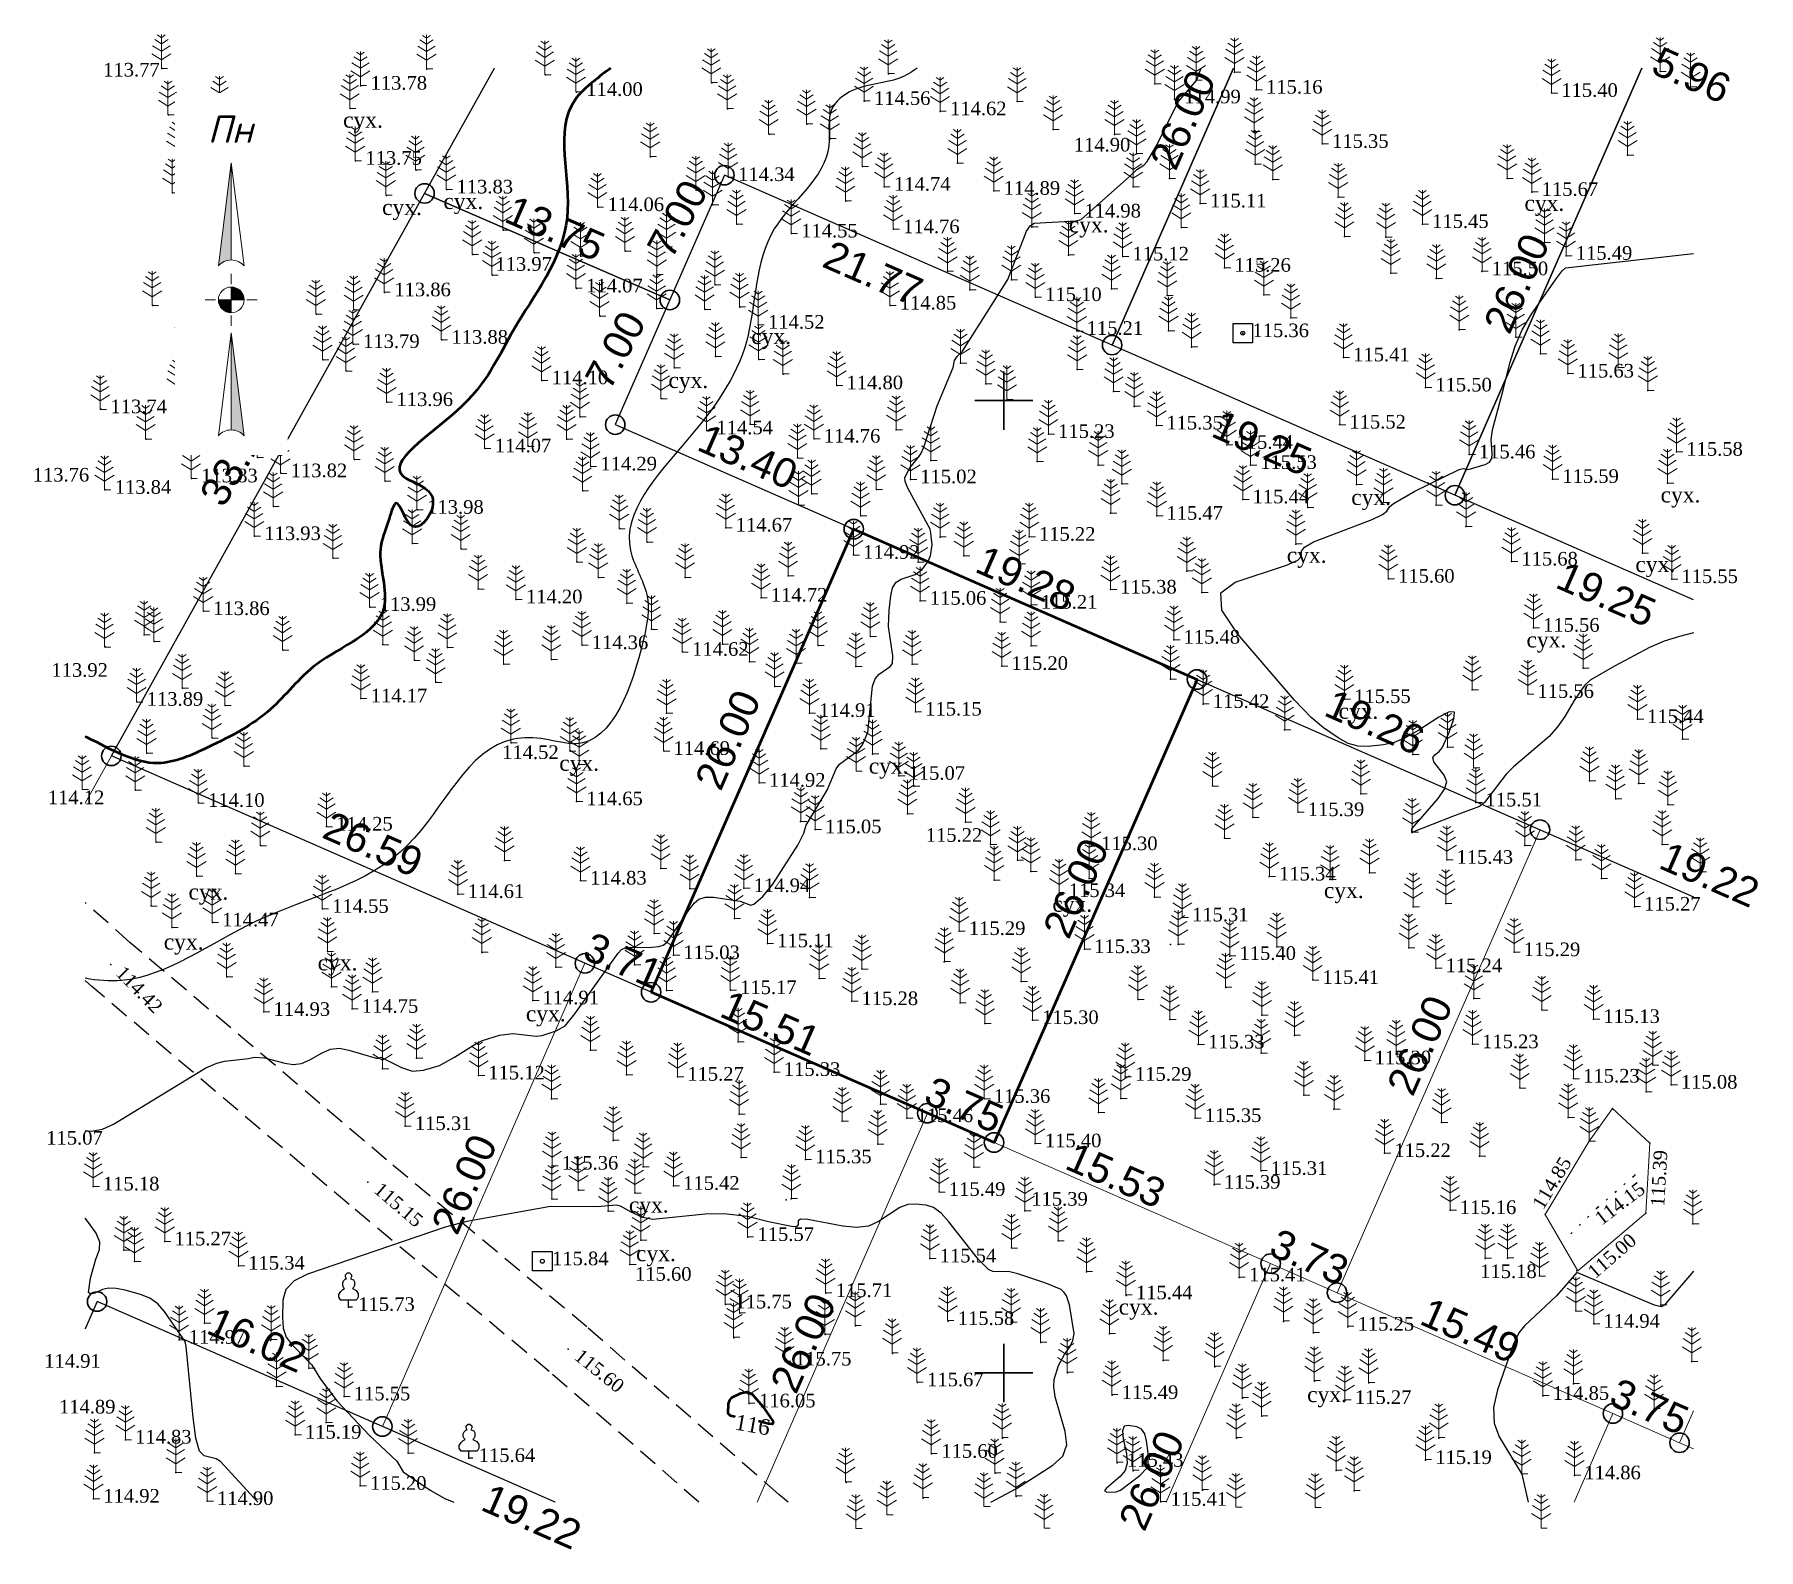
# Model space of a CAD drawing. Header units: millimetres. Extents: x 5405450.1 to 5405538.8, y 5524940.9 to 5525018.8.
import ezdxf
from ezdxf.enums import TextEntityAlignment as Align

# ---------------------------------------------------------------- set-up
doc = ezdxf.new("R2010")
doc.units = ezdxf.units.MM
doc.set_wipeout_variables(frame=1)
doc.linetypes.add('DASHEDX2', pattern=[1.5, 1, -0.5])
doc.linetypes.add('HIDDEN', pattern=[0.5, 0, -0.5])
for name, color, linetype, lineweight in [('#Лист (текст_ПН)', 250, 'Continuous', 0), ('#Штамп', 250, 'Continuous', 0), ('11900000', 1, 'Continuous', 30), ('Контур', 7, 'HIDDEN', 30), ('ограждение', 7, 'ZABOR', 20), ('рельеф', 7, 'Continuous', 0), ('ТОЧКИ', 7, 'Continuous', 30)]:
    doc.layers.add(name, color=color, linetype=linetype, lineweight=lineweight)
for name, color, linetype in [('SC007', 7, 'Continuous'), ('горизонтали', 42, 'Continuous'), ('дороги', 7, 'Continuous'), ('Ділянки_Межі', 10, 'Continuous'), ('надписи', 7, 'Continuous'), ('отметки', 7, 'Continuous'), ('промеры', 185, 'Continuous'), ('Растительность', 7, 'Continuous')]:
    doc.layers.add(name, color=color, linetype=linetype)
doc.styles.get("Standard").update_dxf_attribs({"font": 'arial.ttf'})
doc.styles.add('times', font='times.ttf')
doc.styles.add('Мой_Топо', font='isocpeui.ttf')
doc.linetypes.add('ZABOR', pattern='A,1,-0.1,[132,ltypeshp.shx,S=0.25,R=0,X=-0.1,Y=0],-0.4,1', length=2.5)
doc.linetypes.add('ЗаборДерПр', pattern='A,1,[130,ltypeshp.shx,S=0.25,R=0,X=0,Y=-0.25],1.5', length=2.5)
doc.linetypes.add('канава 0', pattern='A,0.9,0,["|",Standard,S=0.25,R=0,X=0,Y=0],0.1', length=1)

msp = doc.modelspace()

# ---------------------------------------------------------------- texts
at = {"layer": 'горизонтали', "color": 32, "lineweight": 50, "style": 'times'}
msp.add_text('116', height=0.8, rotation=350.05133, dxfattribs=at).set_placement((5405486.255, 5524947.881, 181.067), align=Align.TOP_LEFT)
at = {"layer": 'надписи', "color": 7, "style": 'times'}
for p in [(5405466.009, 5525014.839, 111.861), (5405468.015, 5525010.348, 111.861), (5405471.168, 5525010.656, 111.861), (5405526.782, 5525010.56, 111.861), (5405503.342, 5525009.449, 111.861), (5405487.006, 5525003.71, 111.861), (5405482.746, 5525001.451, 111.861), (5405517.872, 5524995.435, 111.861), (5405533.788, 5524995.563, 111.861), (5405514.555, 5524992.461, 111.861), (5405532.489, 5524991.985, 111.861), (5405526.887, 5524988.106, 111.861), (5405517.219, 5524984.439, 111.861), (5405477.132, 5524981.763, 111.861), (5405493.053, 5524981.617, 111.861), (5405458.058, 5524975.14, 111.861), (5405502.497, 5524974.513, 111.861), (5405516.466, 5524975.218, 111.861), (5405456.784, 5524972.57, 111.861), (5405464.701, 5524971.499, 111.861), (5405475.412, 5524968.879, 111.861), (5405480.712, 5524959.045, 111.861), (5405481.081, 5524956.545, 111.861), (5405505.91, 5524953.797, 111.861), (5405515.602, 5524949.294, 111.861)]:
    msp.add_text('сух.', height=0.8, dxfattribs=at).set_placement(p, align=Align.TOP_LEFT)
at = {"layer": 'отметки', "color": 7, "style": 'times'}
for s, p in [('113.77', (5405453.669, 5525017.369, 113.772)), ('113.78', (5405467.422, 5525016.694, 113.777)), ('114.00', (5405478.519, 5525016.371, 113.998)), ('114.56', (5405493.319, 5525015.908, 114.562)), ('114.99', (5405509.282, 5525015.991, 114.992)), ('115.16', (5405513.487, 5525016.49, 115.163)), ('115.40', (5405528.678, 5525016.322, 115.4)), ('113.78', (5405460.168, 5525015.434, 113.779)), ('114.62', (5405497.232, 5525015.378, 114.623)), ('114.90', (5405503.599, 5525013.512, 114.901)), ('115.35', (5405516.885, 5525013.7, 115.352)), ('113.75', (5405467.155, 5525012.831, 113.745)), ('113.83', (5405471.846, 5525011.356, 113.83)), ('114.34', (5405486.334, 5525011.996, 114.335)), ('114.74', (5405494.349, 5525011.494, 114.743)), ('113.81', (5405457.732, 5525011.189, 113.806)), ('114.89', (5405499.989, 5525011.287, 114.895)), ('115.11', (5405510.603, 5525010.637, 115.115)), ('115.67', (5405527.668, 5525011.229, 115.672)), ('114.06', (5405479.615, 5525010.447, 114.061)), ('114.98', (5405504.145, 5525010.118, 114.979)), ('114.55', (5405489.576, 5525009.091, 114.546)), ('114.76', (5405494.819, 5525009.311, 114.756)), ('115.45', (5405522.033, 5525009.581, 115.452)), ('115.12', (5405506.616, 5525007.909, 115.124)), ('115.49', (5405529.421, 5525007.945, 115.492)), ('113.97', (5405473.843, 5525007.379, 113.966)), ('115.26', (5405511.857, 5525007.331, 115.26)), ('115.50', (5405525.096, 5525007.149, 115.5)), ('113.86', (5405468.644, 5525006.066, 113.861)), ('114.07', (5405478.516, 5525006.268, 114.071)), ('114.85', (5405494.646, 5525005.385, 114.846)), ('115.10', (5405502.125, 5525005.819, 115.097)), ('114.52', (5405487.871, 5525004.4, 114.515)), ('113.65', (5405458.381, 5525003.514, 113.649)), ('113.79', (5405467.041, 5525003.409, 113.793)), ('113.88', (5405471.586, 5525003.627, 113.88)), ('115.21', (5405504.26, 5525004.084, 115.214)), ('115.36', (5405512.79, 5525003.966, 115.364)), ('115.36', (5405512.79, 5525003.966, 115.364)), ('115.41', (5405517.971, 5525002.722, 115.408)), ('115.63', (5405529.511, 5525001.888, 115.631)), ('113.68', (5405460.001, 5525000.929, 113.685)), ('114.10', (5405476.739, 5525001.543, 114.104)), ('114.80', (5405491.908, 5525001.283, 114.801)), ('115.50', (5405522.196, 5525001.171, 115.503)), ('113.74', (5405454.041, 5525000.054, 113.743)), ('113.96', (5405468.758, 5525000.424, 113.965)), ('114.54', (5405485.217, 5524998.97, 114.537)), ('115.35', (5405508.357, 5524999.218, 115.347)), ('115.52', (5405517.775, 5524999.265, 115.52)), ('114.76', (5405490.74, 5524998.544, 114.763)), ('115.23', (5405502.793, 5524998.783, 115.226)), ('115.44', (5405511.969, 5524998.224, 115.444)), ('114.07', (5405473.812, 5524998.04, 114.07)), ('115.53', (5405513.193, 5524997.19, 115.533)), ('115.46', (5405524.44, 5524997.728, 115.464)), ('115.58', (5405535.109, 5524997.868, 115.58)), ('113.76', (5405450.041, 5524996.539, 113.762)), ('113.83', (5405458.711, 5524996.499, 113.827)), ('113.82', (5405463.313, 5524996.762, 113.824)), ('114.29', (5405479.249, 5524997.11, 114.288)), ('115.02', (5405495.7, 5524996.45, 115.021)), ('115.59', (5405528.731, 5524996.47, 115.588)), ('113.84', (5405454.261, 5524995.908, 113.839)), ('115.44', (5405512.796, 5524995.42, 115.441)), ('113.98', (5405470.336, 5524994.883, 113.978)), ('115.47', (5405508.366, 5524994.577, 115.469)), ('114.67', (5405486.206, 5524993.967, 114.674)), ('113.93', (5405461.956, 5524993.53, 113.934)), ('115.22', (5405501.807, 5524993.495, 115.221)), ('114.92', (5405492.761, 5524992.567, 114.918)), ('115.68', (5405526.622, 5524992.219, 115.676)), ('115.60', (5405520.282, 5524991.34, 115.597)), ('115.55', (5405534.856, 5524991.319, 115.547)), ('114.20', (5405475.417, 5524990.278, 114.203)), ('114.72', (5405488.015, 5524990.366, 114.722)), ('115.06', (5405496.195, 5524990.205, 115.058)), ('115.38', (5405505.987, 5524990.78, 115.384)), ('113.86', (5405459.327, 5524989.674, 113.857)), ('113.99', (5405467.893, 5524989.887, 113.986)), ('115.21', (5405501.908, 5524990.002, 115.209)), ('115.56', (5405527.74, 5524988.817, 115.555)), ('114.36', (5405478.801, 5524987.921, 114.363)), ('114.62', (5405483.962, 5524987.577, 114.624)), ('115.48', (5405509.245, 5524988.202, 115.477)), ('115.20', (5405500.393, 5524986.852, 115.199)), ('113.92', (5405451.004, 5524986.499, 113.925)), ('113.89', (5405455.906, 5524985.01, 113.894)), ('114.17', (5405467.431, 5524985.183, 114.172)), ('115.42', (5405510.752, 5524984.897, 115.422)), ('115.55', (5405518.022, 5524985.149, 115.548)), ('115.56', (5405527.449, 5524985.414, 115.559)), ('114.91', (5405490.498, 5524984.436, 114.911)), ('115.15', (5405495.955, 5524984.504, 115.148)), ('115.44', (5405533.096, 5524984.117, 115.444)), ('114.52', (5405474.193, 5524982.272, 114.518)), ('114.69', (5405483.007, 5524982.482, 114.686)), ('115.07', (5405495.099, 5524981.201, 115.068)), ('114.92', (5405487.919, 5524980.842, 114.921)), ('114.12', (5405450.819, 5524979.947, 114.121)), ('114.10', (5405459.065, 5524979.81, 114.098)), ('114.65', (5405478.521, 5524979.893, 114.646)), ('115.51', (5405524.775, 5524979.832, 115.508)), ('114.25', (5405465.657, 5524978.591, 114.255)), ('115.39', (5405515.634, 5524979.333, 115.394)), ('115.05', (5405490.798, 5524978.45, 115.045)), ('115.22', (5405495.982, 5524978.011, 115.221)), ('115.30', (5405505.003, 5524977.584, 115.296)), ('115.43', (5405523.291, 5524976.882, 115.433)), ('115.34', (5405514.156, 5524976.023, 115.337)), ('114.61', (5405472.421, 5524975.123, 114.608)), ('114.83', (5405478.719, 5524975.815, 114.832)), ('114.94', (5405487.133, 5524975.424, 114.944)), ('115.34', (5405503.341, 5524975.172, 115.339)), ('114.55', (5405465.448, 5524974.361, 114.545)), ('115.27', (5405532.936, 5524974.476, 115.266)), ('114.47', (5405459.787, 5524973.66, 114.469)), ('115.29', (5405498.204, 5524973.22, 115.286)), ('115.31', (5405509.68, 5524973.92, 115.308)), ('115.11', (5405488.34, 5524972.588, 115.113)), ('115.03', (5405483.512, 5524971.978, 115.028)), ('115.33', (5405504.647, 5524972.29, 115.325)), ('115.40', (5405512.122, 5524971.938, 115.402)), ('115.29', (5405526.746, 5524972.131, 115.29)), ('115.41', (5405516.394, 5524970.705, 115.407)), ('115.24', (5405522.728, 5524971.307, 115.242)), ('115.17', (5405486.435, 5524970.182, 115.165)), ('114.93', (5405462.433, 5524969.061, 114.928)), ('114.75', (5405466.97, 5524969.219, 114.75)), ('114.91', (5405476.267, 5524969.652, 114.911)), ('115.28', (5405492.683, 5524969.613, 115.276)), ('115.30', (5405501.971, 5524968.642, 115.302)), ('115.13', (5405530.838, 5524968.695, 115.131)), ('115.33', (5405510.506, 5524967.384, 115.333)), ('115.23', (5405524.605, 5524967.398, 115.226)), ('115.30', (5405519.071, 5524966.571, 115.302)), ('115.12', (5405473.478, 5524965.792, 115.12)), ('115.27', (5405483.716, 5524965.727, 115.271)), ('115.33', (5405488.684, 5524965.973, 115.326)), ('115.29', (5405506.747, 5524965.723, 115.29)), ('115.23', (5405529.804, 5524965.631, 115.229)), ('115.08', (5405534.832, 5524965.317, 115.084)), ('115.36', (5405499.486, 5524964.588, 115.358)), ('115.46', (5405495.515, 5524963.598, 115.463)), ('115.35', (5405510.341, 5524963.602, 115.351)), ('115.31', (5405469.703, 5524963.189, 115.315)), ('115.07', (5405450.739, 5524962.44, 115.065)), ('115.40', (5405502.112, 5524962.302, 115.401)), ('115.22', (5405520.088, 5524961.8, 115.217)), ('115.36', (5405477.259, 5524961.154, 115.36)), ('115.35', (5405490.293, 5524961.481, 115.354)), ('115.31', (5405513.734, 5524960.883, 115.306)), ('115.18', (5405453.655, 5524960.082, 115.181)), ('115.42', (5405483.502, 5524960.115, 115.422)), ('115.39', (5405511.325, 5524960.175, 115.385)), ('115.49', (5405497.173, 5524959.804, 115.488)), ('115.39', (5405501.412, 5524959.3, 115.391)), ('115.16', (5405523.455, 5524958.869, 115.164)), ('115.27', (5405457.337, 5524957.257, 115.273)), ('115.57', (5405487.327, 5524957.486, 115.569)), ('115.54', (5405496.7, 5524956.38, 115.544)), ('115.34', (5405461.131, 5524956.011, 115.341)), ('115.84', (5405476.758, 5524956.236, 115.844)), ('115.84', (5405476.758, 5524956.236, 115.844)), ('115.18', (5405524.505, 5524955.576, 115.178)), ('115.60', (5405481.027, 5524955.441, 115.604)), ('115.71', (5405491.352, 5524954.598, 115.71)), ('115.41', (5405512.615, 5524955.409, 115.414)), ('115.73', (5405466.789, 5524953.888, 115.731)), ('115.75', (5405486.188, 5524954.015, 115.75)), ('115.44', (5405506.796, 5524954.487, 115.444)), ('115.58', (5405497.629, 5524953.164, 115.578)), ('115.25', (5405518.2, 5524952.875, 115.247)), ('114.94', (5405530.845, 5524953.023, 114.937)), ('114.97', (5405458.07, 5524952.2, 114.967)), ('115.75', (5405489.255, 5524951.08, 115.753)), ('114.91', (5405450.635, 5524950.966, 114.906)), ('115.55', (5405466.557, 5524949.288, 115.55)), ('115.67', (5405496.052, 5524950.011, 115.674)), ('115.49', (5405506.067, 5524949.356, 115.486)), ('114.85', (5405528.232, 5524949.313, 114.849)), ('114.89', (5405451.393, 5524948.612, 114.894)), ('116.05', (5405487.406, 5524948.927, 116.05)), ('115.27', (5405518.061, 5524949.102, 115.266)), ('114.83', (5405455.309, 5524947.065, 114.834)), ('115.19', (5405464.047, 5524947.318, 115.189)), ('115.64', (5405472.986, 5524946.12, 115.639)), ('115.60', (5405496.785, 5524946.335, 115.598)), ('115.43', (5405506.333, 5524945.875, 115.429)), ('115.19', (5405522.196, 5524946.014, 115.19)), ('114.86', (5405529.86, 5524945.229, 114.858)), ('114.92', (5405453.674, 5524944.027, 114.916)), ('115.20', (5405467.395, 5524944.688, 115.197)), ('114.90', (5405459.52, 5524943.905, 114.903)), ('115.41', (5405508.579, 5524943.867, 115.412))]:
    msp.add_text(s, height=0.7, dxfattribs=at).set_placement(p, align=Align.TOP_LEFT)
for s, rotation, p in [('114.42', 314.2381, (5405454.768, 5524970.999, 114.419)), ('114.85', 58.88431, (5405527.139, 5524958.704, 114.846)), ('115.39', 86.66153, (5405533.271, 5524958.574, 115.388)), ('115.15', 319.48162, (5405467.989, 5524959.86, 115.15)), ('114.15', 37.25803, (5405530.321, 5524958.116, 114.153)), ('115.00', 40.8254, (5405529.951, 5524955.334, 115.002)), ('115.60', 321.20904, (5405478.284, 5524951.295, 115.596))]:
    msp.add_text(s, height=0.7, rotation=rotation, dxfattribs=at).set_placement(p, align=Align.TOP_LEFT)
at = {"layer": 'промеры', "char_height": 1.5, "attachment_point": 1}
for s, insert, rotation in [('5.96', (5405533.817, 5525018.253), 336.35584), ('26.00', (5405507.464, 5525012.355, 107.24), 66.37949), ('7.00', (5405481.584, 5525007.91), 61.91278), ('13.75', (5405474.826, 5525010.606), 336.35584), ('21.77', (5405491.178, 5525008.292), 336.35584), ('26.00', (5405524.638, 5525003.938), 66.37949), ('7.00', (5405478.395, 5525001.162), 61.91278), ('33.11', (5405458.559, 5524995.198), 59.59258), ('19.25', (5405511.19, 5524999.563), 336.35584), ('13.40', (5405484.737, 5524998.863), 336.35584), ('19.28', (5405499.037, 5524992.6), 336.35584), ('19.25', (5405528.902, 5524991.789), 336.35584), ('26.00', (5405484.061, 5524980.46), 66.37949), ('19.26', (5405516.994, 5524985.214), 336.35584), ('26.59', (5405465.455, 5524978.929), 336.35584), ('26.00', (5405501.965, 5524972.833, 107.24), 66.37949), ('19.22', (5405534.215, 5524977.365), 336.35584), ('3.71', (5405478.858, 5524972.716), 336.35584), ('15.51', (5405485.907, 5524969.732), 336.35584), ('26.00', (5405519.659, 5524964.752), 66.37949), ('3.75', (5405496.397, 5524965.293), 336.35584), ('26.00', (5405470.501, 5524957.613), 66.37949), ('15.53', (5405503.666, 5524961.907), 336.35584), ('3.73', (5405514.156, 5524957.467), 336.35584), ('26.00', (5405487.936, 5524949.44), 66.37949), ('16.02', (5405459.501, 5524953.44), 336.35584), ('15.49', (5405521.911, 5524953.919), 336.35584), ('3.75', (5405531.653, 5524949.779), 336.35584), ('26.00', (5405505.857, 5524942.377), 66.37949), ('19.22', (5405473.616, 5524944.351), 336.35584)]:
    msp.add_mtext(s, dxfattribs=dict(at, insert=insert, rotation=rotation))

# ---------------------------------------------------------------- blocks, each defined once
blk = doc.blocks.new('SYMBOL902')
at = {"layer": 'SC007'}
blk.add_lwpolyline([(-1.25, -1.25), (-1.25, 1.25), (1.25, 1.25), (1.25, -1.25)], close=True, dxfattribs=at)
blk.add_circle((0, 0), 0.25, dxfattribs=at)
blk = doc.blocks.new('A$C51FE15A3')
at = {"layer": 'Растительность', "color": 94, "lineweight": 0}
for points in [[(-0.447, 1.172), (0, 0.895), (0.447, 1.172)], [(-0.343, 1.489), (0, 1.267), (0.343, 1.489)], [(-0.201, 1.726), (0, 1.584), (0.201, 1.726)], [(0, 1.75), (0, 0), (0.319, 0)], [(-0.493, 0.753), (0, 0.444), (0.493, 0.753)]]:
    blk.add_lwpolyline(points, dxfattribs=at)
blk = doc.blocks.new('A$C2ACB5305')
at = {"layer": 'Растительность'}
blk.add_lwpolyline([(0.2, 0), (0.2, 0), (0, 0), (0, 0.35), (-0.4, 0.35), (-0.5, 0.5), (-0.5, 0.65), (-0.4, 0.8), (-0.3, 0.9), (-0.2, 0.95), (-0.25, 1), (-0.3, 1.1), (-0.3, 1.25), (-0.25, 1.35), (-0.15, 1.45), (-0.1, 1.45), (-0.15, 1.55), (-0.15, 1.65), (-0.05, 1.75), (0.05, 1.75), (0.15, 1.65), (0.15, 1.55), (0.1, 1.45), (0.25, 1.4), (0.3, 1.3), (0.3, 1.1), (0.25, 1), (0.2, 0.95), (0.4, 0.85), (0.5, 0.7), (0.5, 0.5), (0.45, 0.4), (0.4, 0.35), (0, 0.35)], dxfattribs=at)
blk = doc.blocks.new('*U4')
at = {"color": 0}
for points in [[(-0.113, 0), (-0.109, -0.029), (-0.097, -0.056)], [(-0.113, 0), (-0.097, -0.056), (0, 0)], [(-0.097, -0.056), (0, -0.113), (0, 0)], [(-0.097, -0.056), (-0.08, -0.08), (-0.056, -0.097)], [(-0.097, -0.056), (-0.056, -0.097), (0, -0.113)], [(-0.056, -0.097), (-0.029, -0.109), (0, -0.113)]]:
    blk.add_solid(points, dxfattribs=at)
blk = doc.blocks.new('*U5')
at = {"color": 0}
for points in [[(0, 0), (0.097, 0.056), (0, 0.113)], [(0.097, 0.056), (0.029, 0.109), (0, 0.113)], [(0, 0), (0.113, 0), (0.097, 0.056)], [(0.097, 0.056), (0.056, 0.097), (0.029, 0.109)], [(0.097, 0.056), (0.08, 0.08), (0.056, 0.097)], [(0.113, 0), (0.109, 0.029), (0.097, 0.056)]]:
    blk.add_solid(points, dxfattribs=at)
blk = doc.blocks.new('*U6')
at = {"color": 0}
for points in [[(0, -1.136), (0.021, -1.138), (0, -0.288)], [(0.021, -1.138), (0.042, -1.142), (0, -0.288)], [(0.042, -1.142), (0.062, -1.15), (0, -0.288)], [(0.062, -1.15), (0.081, -1.16), (0, -0.288)], [(0.081, -1.16), (0.098, -1.173), (0, -0.288)], [(0.098, -1.173), (0.113, -1.188), (0, -0.288)]]:
    blk.add_solid(points, dxfattribs=at)
blk = doc.blocks.new('*U7')
at = {"color": 0}
for points in [[(-0.113, 0.297), (-0.098, 0.312), (0, 1.197)], [(-0.098, 0.312), (-0.081, 0.325), (0, 1.197)], [(-0.081, 0.325), (-0.062, 0.335), (0, 1.197)], [(-0.062, 0.335), (-0.042, 0.343), (0, 1.197)], [(-0.042, 0.343), (-0.021, 0.347), (0, 1.197)], [(-0.021, 0.347), (0, 0.349), (0, 1.197)]]:
    blk.add_solid(points, dxfattribs=at)
blk = doc.blocks.new('#Північ')
at = {"color": 7}
blk.add_wipeout([(-2.901, 10.635), (2.901, 10.635), (2.901, -7.981), (-2.901, -7.981)], dxfattribs=at).dxf.layer = '#Лист (текст_ПН)'
at = {"layer": '#Лист (текст_ПН)'}
for p, q in [((-0.663, 1.748), (0, 7.043)), ((0, 7.043), (0, 2.052)), ((0, 7.043), (0.663, 1.748)), ((0, 1.337), (0, 0.807)), ((-1.337, 0), (-0.807, 0)), ((-0.662, 0), (0.662, 0)), ((0, 0.662), (0, -0.662)), ((1.337, 0), (0.807, 0)), ((0, -1.337), (0, -0.807)), ((-0.663, -6.99), (0, -1.695)), ((0, -1.695), (0.663, -6.99)), ((0, -1.695), (0, -6.686))]:
    blk.add_line(p, q, dxfattribs=at)
at = {"layer": '#Лист (текст_ПН)', "flags": 128}
for points in [[(0, 7.043), (-0.663, 1.748, -0.218585), (0, 2.052)], [(0, 0), (-0.662, 0, 0.414214), (0, -0.662)]]:
    blk.add_lwpolyline(points, format="xyb", close=True, dxfattribs=at)
at = {"layer": '#Лист (текст_ПН)'}
blk.add_circle((0, 0), 0.662, dxfattribs=at)
for centre in [(0, 1.178), (0, -7.56)]:
    blk.add_arc(centre, 0.874, 40.67981, 139.32019, dxfattribs=at)
at = {"layer": '#Лист (текст_ПН)', "xscale": 5.883850111352785, "yscale": 5.883850111352785, "zscale": 5.883850111352785}
for name in ['*U7', '*U4', '*U5', '*U6']:
    blk.add_blockref(name, (0, 0), dxfattribs=at)
at = {"layer": '#Лист (текст_ПН)', "style": 'Мой_Топо'}
blk.add_text('Пн', height=1.4, dxfattribs=at).set_placement((-1.217, 8.077))

# ---------------------------------------------------------------- linework, layer by layer
at = {"layer": '11900000', "color": 7}
for points in [[(5405500, 5524998.5, 0), (5405500, 5525001.5, 0)], [(5405500, 5524998.5, 0), (5405500, 5525001.5, 0)], [(5405498.5, 5525000, 0), (5405501.5, 5525000, 0)], [(5405498.5, 5525000, 0), (5405501.5, 5525000, 0)], [(5405500, 5524948.5, 0), (5405500, 5524951.5, 0)], [(5405500, 5524948.5, 0), (5405500, 5524951.5, 0)], [(5405498.5, 5524950, 0), (5405501.5, 5524950, 0)], [(5405498.5, 5524950, 0), (5405501.5, 5524950, 0)]]:
    msp.add_polyline3d(points, dxfattribs=at)
at = {"layer": 'горизонтали', "color": 32}
for points in [[(5405452.739, 5524962.459, 115), (5405453.057, 5524962.432, 115), (5405453.637, 5524962.532, 115), (5405454.197, 5524962.792, 115), (5405458.957, 5524965.682, 115), (5405459.517, 5524965.932, 115), (5405459.917, 5524966.032, 115), (5405461.147, 5524966.162, 115), (5405461.427, 5524966.232, 115), (5405461.967, 5524966.202, 115), (5405463.017, 5524965.922, 115), (5405463.447, 5524965.852, 115), (5405463.877, 5524965.912, 115), (5405464.297, 5524966.102, 115), (5405464.927, 5524966.462, 115), (5405465.357, 5524966.642, 115), (5405465.817, 5524966.692, 115), (5405466.297, 5524966.602, 115), (5405467.717, 5524966.192, 115), (5405467.837, 5524966.192, 115), (5405467.957, 5524966.242, 115), (5405469.017, 5524965.712, 115), (5405469.577, 5524965.522, 115), (5405470.147, 5524965.572, 115), (5405470.967, 5524965.812, 115), (5405471.747, 5524966.242, 115), (5405472.797, 5524966.902, 115), (5405473.187, 5524967.092, 115), (5405474.057, 5524967.362, 115), (5405474.747, 5524967.452, 115), (5405475.947, 5524967.322, 115), (5405476.257, 5524967.352, 115), (5405476.977, 5524967.592, 115), (5405477.427, 5524967.842, 115), (5405477.927, 5524968.472, 115), (5405480.167, 5524971.592, 115), (5405480.337, 5524971.772, 115), (5405480.547, 5524971.872, 115), (5405481.897, 5524971.892, 115), (5405482.247, 5524971.922, 115), (5405482.467, 5524971.992, 115), (5405482.677, 5524972.152, 115), (5405483.767, 5524973.742, 115), (5405484.077, 5524974.152, 115), (5405484.317, 5524974.362, 115), (5405484.647, 5524974.472, 115), (5405485.057, 5524974.462, 115), (5405486.437, 5524974.252, 115), (5405486.977, 5524974.052, 115), (5405487.137, 5524974.112, 115), (5405487.607, 5524974.492, 115), (5405488.117, 5524975.132, 115), (5405489.397, 5524977.142, 115), (5405489.707, 5524977.762, 115), (5405489.827, 5524978.172, 115), (5405490.907, 5524979.962, 115), (5405491.377, 5524981.072, 115), (5405491.547, 5524981.302, 115), (5405492.507, 5524982.002, 115), (5405492.737, 5524982.292, 115), (5405492.997, 5524982.942, 115), (5405493.237, 5524985.312, 115), (5405493.377, 5524985.692, 115), (5405493.587, 5524985.932, 115), (5405494.157, 5524986.322, 115), (5405494.267, 5524986.482, 115), (5405494.287, 5524986.882, 115), (5405494.067, 5524988.382, 115), (5405494.107, 5524989.232, 115), (5405494.187, 5524989.962, 115), (5405494.277, 5524990.372, 115), (5405494.457, 5524990.662, 115), (5405494.717, 5524990.822, 115), (5405495.447, 5524991.052, 115), (5405495.807, 5524991.322, 115), (5405496.097, 5524991.702, 115), (5405496.227, 5524992.022, 115), (5405496.307, 5524992.592, 115), (5405496.237, 5524993.192, 115), (5405496.207, 5524993.392, 115), (5405495.057, 5524995.492, 115), (5405494.927, 5524995.842, 115), (5405494.907, 5524996.042, 115), (5405495.157, 5524996.552, 115), (5405495.567, 5524997.022, 115), (5405495.727, 5524997.262, 115), (5405495.887, 5524997.612, 115), (5405496.567, 5524999.732, 115), (5405497.387, 5525001.702, 115), (5405497.467, 5525002.072, 115), (5405497.597, 5525002.272, 115), (5405497.867, 5525002.552, 115), (5405500.207, 5525006.222, 115), (5405501.167, 5525008.722, 115), (5405501.367, 5525009.012, 115), (5405501.567, 5525009.122, 115), (5405503.727, 5525009.242, 115), (5405503.987, 5525009.322, 115), (5405506.457, 5525011.532, 115), (5405506.837, 5525011.882, 115), (5405507.197, 5525012.112, 115), (5405507.377, 5525012.292, 115), (5405507.867, 5525013.142, 115), (5405508.977, 5525015.372, 115), (5405509.907, 5525016.462, 115), (5405510.158, 5525017.104, 115)], [(5405512.037, 5524987.982, 115.5), (5405511.207, 5524989.232, 115.5), (5405511.167, 5524990.122, 115.5), (5405511.907, 5524990.662, 115.5), (5405514.547, 5524991.532, 115.5), (5405515.117, 5524991.802, 115.5), (5405515.307, 5524992.002, 115.5), (5405515.307, 5524992.262, 115.5), (5405515.467, 5524992.462, 115.5), (5405515.937, 5524992.732, 115.5), (5405518.957, 5524993.892, 115.5), (5405519.477, 5524994.142, 115.5), (5405519.707, 5524994.312, 115.5), (5405519.847, 5524994.532, 115.5), (5405520.047, 5524994.712, 115.5), (5405521.147, 5524995.342, 115.5), (5405523.417, 5524996.462, 115.5), (5405523.627, 5524996.502, 115.5), (5405523.887, 5524996.462, 115.5), (5405524.757, 5524996.722, 115.5), (5405524.987, 5524996.842, 115.5), (5405525.107, 5524997.032, 115.5), (5405525.127, 5524997.282, 115.5), (5405525.067, 5524997.982, 115.5), (5405525.147, 5524998.502, 115.5), (5405525.707, 5525000.602, 115.5), (5405526.027, 5525001.932, 115.5), (5405526.297, 5525002.802, 115.5), (5405526.667, 5525003.642, 115.5), (5405527.147, 5525004.442, 115.5), (5405528.407, 5525006.272, 115.5), (5405528.727, 5525006.672, 115.5), (5405528.897, 5525006.822, 115.5), (5405535.483, 5525007.567, 115.5)], [(5405535.483, 5524988.06, 115.5), (5405534.767, 5524987.872, 115.5), (5405533.977, 5524987.622, 115.5), (5405533.217, 5524987.312, 115.5), (5405531.407, 5524986.352, 115.5), (5405530.167, 5524985.632, 115.5), (5405529.867, 5524985.342, 115.5), (5405529.347, 5524984.572, 115.5), (5405528.857, 5524983.752, 115.5), (5405528.487, 5524983.232, 115.5), (5405528.047, 5524982.732, 115.5), (5405526.227, 5524981.162, 115.5), (5405525.837, 5524980.782, 115.5), (5405524.727, 5524979.332, 115.5), (5405524.467, 5524979.122, 115.5), (5405523.087, 5524978.612, 115.5), (5405520.987, 5524977.792, 115.5), (5405520.987, 5524977.982, 115.5), (5405522.347, 5524979.542, 115.5), (5405522.677, 5524980.012, 115.5), (5405522.787, 5524980.402, 115.5), (5405522.657, 5524980.732, 115.5), (5405522.127, 5524981.432, 115.5), (5405522.077, 5524981.642, 115.5), (5405522.167, 5524981.792, 115.5), (5405522.397, 5524981.962, 115.5), (5405522.557, 5524982.142, 115.5), (5405522.887, 5524982.892, 115.5), (5405523.147, 5524983.632, 115.5), (5405523.177, 5524983.972, 115.5), (5405522.917, 5524984.002, 115.5), (5405522.377, 5524983.722, 115.5), (5405521.347, 5524983.052, 115.5), (5405520.687, 5524982.672, 115.5), (5405520.087, 5524982.422, 115.5), (5405519.537, 5524982.302, 115.5), (5405518.747, 5524982.212, 115.5), (5405518.227, 5524982.222, 115.5), (5405517.717, 5524982.362, 115.5), (5405517.207, 5524982.652, 115.5), (5405516.447, 5524983.172, 115.5), (5405515.817, 5524983.702, 115.5), (5405514.957, 5524984.592, 115.5), (5405512.037, 5524987.982, 115.5)], [(5405499.331, 5524943.351, 115.5), (5405500.647, 5524944.052, 115.5), (5405502.517, 5524945.252, 115.5), (5405503.027, 5524945.722, 115.5), (5405503.237, 5524946.302, 115.5), (5405503.157, 5524946.992, 115.5), (5405502.637, 5524948.772, 115.5), (5405502.567, 5524949.282, 115.5), (5405502.597, 5524949.652, 115.5), (5405502.807, 5524950.372, 115.5), (5405503.117, 5524950.942, 115.5), (5405503.407, 5524951.362, 115.5), (5405503.557, 5524951.672, 115.5), (5405503.617, 5524952.032, 115.5), (5405503.387, 5524953.502, 115.5), (5405503.227, 5524953.962, 115.5), (5405503.107, 5524954.142, 115.5), (5405502.947, 5524954.282, 115.5), (5405502.117, 5524954.632, 115.5), (5405500.727, 5524955.102, 115.5), (5405500.317, 5524955.192, 115.5), (5405499.427, 5524955.212, 115.5), (5405499.207, 5524955.312, 115.5), (5405498.697, 5524955.832, 115.5), (5405497.177, 5524957.772, 115.5), (5405496.777, 5524958.222, 115.5), (5405496.387, 5524958.502, 115.5), (5405496.007, 5524958.622, 115.5), (5405495.457, 5524958.672, 115.5), (5405495.067, 5524958.652, 115.5), (5405494.657, 5524958.512, 115.5), (5405493.547, 5524957.792, 115.5), (5405493.037, 5524957.552, 115.5), (5405492.427, 5524957.482, 115.5), (5405491.717, 5524957.552, 115.5), (5405489.917, 5524957.892, 115.5), (5405489.537, 5524957.912, 115.5), (5405489.417, 5524957.822, 115.5), (5405489.417, 5524957.632, 115.5), (5405489.357, 5524957.532, 115.5), (5405489.167, 5524957.512, 115.5), (5405487.897, 5524957.762, 115.5), (5405486.817, 5524958.042, 115.5), (5405485.597, 5524958.172, 115.5), (5405484.637, 5524958.162, 115.5), (5405481.947, 5524957.892, 115.5), (5405481.427, 5524957.992, 115.5), (5405480.827, 5524958.262, 115.5), (5405480.277, 5524958.572, 115.5), (5405480.077, 5524958.632, 115.5), (5405479.087, 5524958.542, 115.5), (5405476.687, 5524958.562, 115.5), (5405472.377, 5524957.792, 115.5), (5405471.267, 5524957.502, 115.5), (5405464.187, 5524955.072, 115.5), (5405463.487, 5524954.732, 115.5), (5405463.067, 5524954.292, 115.5), (5405462.907, 5524953.742, 115.5), (5405462.887, 5524952.852, 115.5), (5405462.927, 5524952.292, 115.5), (5405463.087, 5524951.832, 115.5), (5405463.367, 5524951.452, 115.5), (5405464.377, 5524950.432, 115.5), (5405464.847, 5524949.682, 115.5), (5405465.697, 5524948.552, 115.5), (5405467.367, 5524946.772, 115.5), (5405468.777, 5524945.462, 115.5), (5405469.107, 5524944.912, 115.5)], [(5405461.629, 5524943.351, 115), (5405459.707, 5524945.442, 115), (5405459.477, 5524945.572, 115), (5405458.857, 5524945.732, 115), (5405458.627, 5524945.982, 115), (5405458.437, 5524946.642, 115), (5405458.297, 5524947.712, 115), (5405457.937, 5524951.352, 115), (5405457.887, 5524951.622, 115), (5405456.827, 5524953.152, 115), (5405456.477, 5524953.552, 115), (5405456.067, 5524953.842, 115), (5405455.587, 5524954.032, 115), (5405454.807, 5524954.252, 115), (5405454.337, 5524954.342, 115), (5405453.947, 5524954.352, 115), (5405453.637, 5524954.282, 115), (5405453.237, 5524954.092, 115), (5405453.027, 5524954.042, 115), (5405452.917, 5524954.142, 115), (5405453.017, 5524954.872, 115), (5405453.287, 5524955.852, 115), (5405453.477, 5524956.342, 115), (5405453.497, 5524956.722, 115), (5405453.307, 5524957.182, 115), (5405452.917, 5524957.732, 115), (5405452.739, 5524957.952, 115)], [(5405535.483, 5524955.229, 115), (5405534.117, 5524953.662, 115), (5405533.987, 5524953.482, 115), (5405533.817, 5524953.402, 115), (5405533.467, 5524953.482, 115), (5405529.477, 5524955.162, 115), (5405528.427, 5524953.962, 115), (5405526.777, 5524952.422, 115), (5405526.497, 5524952.052, 115), (5405526.197, 5524951.442, 115), (5405525.397, 5524949.132, 115), (5405525.187, 5524948.212, 115), (5405525.217, 5524947.412, 115), (5405525.487, 5524946.712, 115), (5405526.647, 5524944.792, 115), (5405526.979, 5524943.351, 115)], [(5405469.107, 5524944.912, 115.5), (5405470.497, 5524943.972, 115.5), (5405471.247, 5524943.542, 115.5), (5405471.704, 5524943.351, 115.5)]]:
    msp.add_polyline3d(points, dxfattribs=at)
at = {"layer": 'горизонтали', "color": 32, "lineweight": 50}
for points in [[(5405486.182, 5524947.73, 116), (5405486.167, 5524947.732, 116), (5405485.947, 5524947.792, 116), (5405485.827, 5524947.912, 116), (5405485.837, 5524948.412, 116), (5405485.837, 5524948.412, 116)], [(5405485.837, 5524948.412, 116), (5405485.897, 5524948.602, 116), (5405486.007, 5524948.742, 116), (5405486.467, 5524948.962, 116), (5405486.797, 5524949.022, 116), (5405487.067, 5524948.882, 116), (5405487.597, 5524948.272, 116), (5405488.137, 5524947.492, 116), (5405488.107, 5524947.362, 116), (5405487.897, 5524947.382, 116), (5405487.372, 5524947.522, 116)]]:
    msp.add_polyline3d(points, dxfattribs=at)
at = {"layer": 'горизонтали', "color": 32}
msp.add_polyline3d([(5405505.787, 5524943.882, 115.5), (5405506.007, 5524943.962, 115.5), (5405506.997, 5524944.722, 115.5), (5405507.357, 5524945.102, 115.5), (5405507.427, 5524945.242, 115.5), (5405507.417, 5524945.872, 115.5), (5405507.337, 5524946.502, 115.5), (5405507.247, 5524946.872, 115.5), (5405507.077, 5524947.102, 115.5), (5405506.837, 5524947.222, 115.5), (5405506.407, 5524947.292, 115.5), (5405506.197, 5524947.252, 115.5), (5405506.107, 5524947.022, 115.5), (5405506.147, 5524946.602, 115.5), (5405506.307, 5524945.832, 115.5), (5405506.337, 5524945.362, 115.5), (5405506.237, 5524944.972, 115.5), (5405505.977, 5524944.672, 115.5), (5405505.257, 5524944.062, 115.5), (5405505.187, 5524943.932, 115.5), (5405505.297, 5524943.872, 115.5), (5405505.787, 5524943.882, 115.5)], close=True, dxfattribs=at)
msp.add_open_spline([(5405495.543, 5525017.104), (5405495.26, 5525016.89), (5405494.205, 5525016.279), (5405492.449, 5525016.305), (5405490.8, 5525014.942), (5405491.477, 5525011.838), (5405487.055, 5525008.999), (5405487.392, 5525002.705), (5405483.865, 5524997.947), (5405479.67, 5524993.518), (5405481.946, 5524990.048), (5405481.276, 5524986.482), (5405479.664, 5524981.676), (5405476.395, 5524982.667), (5405472.63, 5524982.751), (5405469.845, 5524975.495), (5405461.721, 5524974.077), (5405456.368, 5524969.931), (5405453.372, 5524970.178), (5405452.739, 5524970.294)], degree=3, knots=[471.601662, 471.601662, 471.601662, 471.601662, 472.676581, 475.335983, 476.557914, 478.494538, 483.614195, 489.586185, 495.570042, 501.876392, 504.287382, 506.675276, 513.000573, 514.62659, 516.235076, 523.922474, 532.65983, 540.226502, 542.218886, 542.218886, 542.218886, 542.218886], dxfattribs=at)
at = {"layer": 'горизонтали', "color": 32, "lineweight": 50}
msp.add_open_spline([(5405479.774, 5525017.104), (5405479.476, 5525016.882), (5405478.821, 5525016.381), (5405476.615, 5525014.417), (5405478.733, 5525008.977), (5405474.587, 5525003.904), (5405473.082, 5524999.827), (5405467.363, 5524996.301), (5405470.776, 5524995.526), (5405470.61, 5524994.108), (5405469.394, 5524992.928), (5405468.804, 5524995.428), (5405468.276, 5524993.492), (5405467.601, 5524992.086), (5405469.022, 5524988.434), (5405464.569, 5524986.946), (5405462.356, 5524983.825), (5405459.428, 5524982.316), (5405456.094, 5524980.808), (5405454.03, 5524982.104), (5405452.775, 5524982.709), (5405452.739, 5524982.726)], degree=3, knots=[506.106223, 506.106223, 506.106223, 506.106223, 507.214707, 508.54627, 514.632075, 520.988, 526.137061, 530.451811, 532.168173, 533.247577, 534.243212, 535.749567, 536.632518, 538.264064, 541.272332, 545.791542, 549.120773, 552.867699, 555.568363, 559.441425, 559.555742, 559.555742, 559.555742, 559.555742], dxfattribs=at)
at = {"layer": 'дороги', "color": 7, "linetype": 'DASHEDX2', "elevation": 112.707}
for points in [[(5405488.907, 5524943.351), (5405488.419, 5524943.754), (5405478.555, 5524952.36), (5405468.249, 5524960.953), (5405455.043, 5524972.142), (5405452.739, 5524974.185)], [(5405484.317, 5524943.351), (5405476.607, 5524950.078), (5405466.319, 5524958.657), (5405453.079, 5524969.874), (5405452.739, 5524970.176)]]:
    msp.add_lwpolyline(points, dxfattribs=at)
at = {"layer": 'Ділянки_Межі'}
for points in [[(5405511.807, 5525017.104), (5405505.569, 5525002.856), (5405485.626, 5525011.591), (5405482.819, 5525005.178), (5405470.203, 5525010.658)], [(5405470.203, 5525010.658), (5405473.793, 5525017.104)], [(5405532.82, 5525017.104), (5405523.203, 5524995.136), (5405505.569, 5525002.856)], [(5405505.569, 5525002.856), (5405511.807, 5525017.104)], [(5405523.203, 5524995.136), (5405532.82, 5525017.104)], [(5405535.483, 5524989.76), (5405523.203, 5524995.136)]]:
    msp.add_lwpolyline(points, dxfattribs=at)
at = {"layer": 'Ділянки_Межі', "lineweight": 25}
for points in [[(5405535.483, 5524989.76), (5405523.203, 5524995.136), (5405505.569, 5525002.856), (5405485.626, 5525011.591), (5405482.819, 5525005.178), (5405480.011, 5524998.766), (5405492.281, 5524993.391), (5405509.94, 5524985.659), (5405527.584, 5524977.934), (5405535.483, 5524974.476)], [(5405476.919, 5524943.351), (5405468.029, 5524947.243), (5405453.355, 5524953.667), (5405452.739, 5524952.26)]]:
    msp.add_lwpolyline(points, dxfattribs=at)
msp.add_lwpolyline([(5405454.09, 5524981.728), (5405470.203, 5525010.658), (5405482.819, 5525005.178), (5405480.011, 5524998.766), (5405492.281, 5524993.391), (5405481.853, 5524969.573), (5405478.451, 5524971.063)], close=True, dxfattribs=at)
at = {"layer": 'Ділянки_Межі', "lineweight": 50}
msp.add_lwpolyline([(5405481.853, 5524969.573), (5405492.281, 5524993.391), (5405509.94, 5524985.659), (5405499.497, 5524961.849), (5405496.065, 5524963.351)], close=True, dxfattribs=at)
at = {"layer": 'Ділянки_Межі', "lineweight": 0}
msp.add_lwpolyline([(5405499.497, 5524961.849), (5405509.94, 5524985.659), (5405527.584, 5524977.934), (5405517.141, 5524954.124), (5405513.725, 5524955.62)], close=True, dxfattribs=at)
for points in [[(5405452.739, 5524979.302), (5405454.09, 5524981.728), (5405478.451, 5524971.063), (5405468.029, 5524947.243), (5405453.355, 5524953.667), (5405452.739, 5524952.26)], [(5405517.141, 5524954.124), (5405527.584, 5524977.934), (5405535.483, 5524974.476)], [(5405468.029, 5524947.243), (5405478.451, 5524971.063), (5405481.853, 5524969.573), (5405496.065, 5524963.351), (5405487.309, 5524943.351)], [(5405487.309, 5524943.351), (5405496.065, 5524963.351), (5405499.497, 5524961.849), (5405513.725, 5524955.62), (5405508.344, 5524943.351)], [(5405508.344, 5524943.351), (5405513.725, 5524955.62), (5405517.141, 5524954.124), (5405531.332, 5524947.911), (5405529.335, 5524943.351)], [(5405535.483, 5524948.05), (5405534.764, 5524946.408), (5405531.332, 5524947.911), (5405517.141, 5524954.124)], [(5405529.335, 5524943.351), (5405531.332, 5524947.911), (5405534.764, 5524946.408), (5405535.483, 5524946.093)], [(5405534.764, 5524946.408), (5405535.483, 5524948.05)], [(5405476.919, 5524943.351), (5405468.029, 5524947.243)], [(5405535.483, 5524946.093), (5405534.764, 5524946.408)]]:
    msp.add_lwpolyline(points, dxfattribs=at)
at = {"layer": 'Контур', "color": 7, "linetype": 'HIDDEN'}
msp.add_lwpolyline([(5405529.169, 5524957.15), (5405530.53, 5524958.49), (5405532.465, 5524960.161)], dxfattribs=at)
at = {"layer": 'ограждение', "color": 7, "linetype": 'ЗаборДерПр', "elevation": 107.24}
msp.add_lwpolyline([(5405452.739, 5524979.301), (5405473.793, 5525017.104)], dxfattribs=at)
at = {"layer": 'отметки', "color": 7}
for p in [(5405456.684, 5525017.077, 113.765), (5405470.324, 5525017.048, 113.802), (5405476.417, 5525016.752, 113.956), (5405494.063, 5525016.814, 114.48), (5405511.873, 5525016.895, 115.155), (5405533.758, 5525016.927, 115.416), (5405466.922, 5525016.194, 113.777), (5405478.019, 5525015.871, 113.998), (5405484.976, 5525016.351, 114.101), (5405507.776, 5525016.295, 114.97), (5405509.889, 5525016.473, 114.999), (5405512.987, 5525015.99, 115.163), (5405528.178, 5525015.822, 115.4), (5405535.333, 5525016.137, 115.413), (5405459.668, 5525014.934, 113.779), (5405466.374, 5525015.018, 113.725), (5405485.79, 5525015.014, 114.207), (5405492.819, 5525015.408, 114.562), (5405500.685, 5525015.387, 114.785), (5405508.782, 5525015.491, 114.992), (5405457.026, 5525014.692, 113.733), (5405489.869, 5525014.225, 114.443), (5405496.732, 5525014.878, 114.623), (5405458.864, 5525013.501, 113.739), (5405487.922, 5525013.703, 114.3), (5405491.066, 5525013.472, 114.515), (5405502.534, 5525013.937, 114.881), (5405505.7, 5525013.691, 114.901), (5405512.867, 5525013.835, 115.167), (5405516.385, 5525013.2, 115.352), (5405457.444, 5525012.581, 113.706), (5405466.655, 5525012.331, 113.745), (5405481.831, 5525012.545, 114.156), (5405506.838, 5525012.699, 114.973), (5405532.091, 5525012.624, 115.501), (5405460.494, 5525012.219, 113.71), (5405469.763, 5525011.861, 113.752), (5405485.834, 5525011.496, 114.335), (5405492.733, 5525012.039, 114.691), (5405497.62, 5525012.207, 114.832), (5405508.52, 5525011.429, 115.049), (5405512.926, 5525012.157, 115.174), (5405513.844, 5525011.372, 115.195), (5405525.886, 5525011.424, 115.529), (5405457.232, 5525010.689, 113.806), (5405468.245, 5525010.558, 113.72), (5405471.346, 5525010.856, 113.83), (5405484.172, 5525010.819, 114.302), (5405493.849, 5525010.994, 114.743), (5405499.489, 5525010.787, 114.895), (5405506.66, 5525010.993, 115.025), (5405527.168, 5525010.729, 115.672), (5405479.115, 5525009.947, 114.061), (5405485.034, 5525010.063, 114.334), (5405491.866, 5525010.265, 114.517), (5405503.645, 5525009.618, 114.979), (5405510.103, 5525010.137, 115.115), (5405517.201, 5525010.462, 115.356), (5405474.262, 5525008.768, 113.863), (5405486.266, 5525009.073, 114.435), (5405494.319, 5525008.811, 114.756), (5405501.446, 5525008.929, 115.01), (5405509.132, 5525008.897, 115.154), (5405521.533, 5525009.081, 115.452), (5405482.659, 5525007.908, 114.253), (5405489.076, 5525008.591, 114.546), (5405517.518, 5525008.438, 115.345), (5405519.658, 5525008.415, 115.357), (5405527.81, 5525008.129, 115.559), (5405472.681, 5525007.514, 113.899), (5405475.849, 5525007.594, 113.966), (5405478.241, 5525007.431, 114.049), (5405480.533, 5525007.69, 114.148), (5405503.324, 5525007.484, 115.091), (5405506.116, 5525007.409, 115.124), (5405528.921, 5525007.445, 115.492), (5405473.696, 5525006.461, 113.905), (5405482.175, 5525006.475, 114.254), (5405497.11, 5525006.651, 114.888), (5405500.4, 5525006.219, 115.007), (5405511.357, 5525006.831, 115.26), (5405519.906, 5525006.555, 115.368), (5405522.248, 5525006.282, 115.444), (5405524.596, 5525006.649, 115.5), (5405468.144, 5525005.566, 113.861), (5405478.015, 5525005.791, 114.067), (5405478.016, 5525005.768, 114.071), (5405485.151, 5525005.958, 114.36), (5405498.254, 5525005.695, 114.922), (5405501.625, 5525005.319, 115.097), (5405505.543, 5525005.744, 115.187), (5405508.399, 5525005.41, 115.243), (5405513.375, 5525005.444, 115.334), (5405456.216, 5525004.899, 113.635), (5405464.635, 5525004.449, 113.724), (5405466.578, 5525004.667, 113.787), (5405479.228, 5525004.345, 114.116), (5405482.155, 5525004.744, 114.303), (5405484.63, 5525004.68, 114.386), (5405486.413, 5525004.815, 114.462), (5405494.146, 5525004.885, 114.846), (5405487.371, 5525003.9, 114.515), (5405503.76, 5525003.584, 115.214), (5405508.47, 5525003.586, 115.303), (5405512.29, 5525003.466, 115.364), (5405512.29, 5525003.466, 115.364), (5405512.292, 5525003.461, 115.367), (5405514.77, 5525004.255, 115.44), (5405523.428, 5525003.648, 115.481), (5405457.881, 5525003.014, 113.649), (5405466.541, 5525002.909, 113.793), (5405471.086, 5525003.127, 113.88), (5405509.66, 5525002.757, 115.3), (5405526.337, 5525003.269, 115.499), (5405464.98, 5525002.102, 113.788), (5405483.059, 5525001.692, 114.346), (5405485.173, 5525002.266, 114.468), (5405487.391, 5525002.114, 114.555), (5405497.774, 5525001.927, 115.013), (5405517.471, 5525002.222, 115.408), (5405527.606, 5525002.414, 115.555), (5405531.609, 5525001.705, 115.573), (5405461.372, 5525001.424, 113.723), (5405466.176, 5525001.526, 113.81), (5405476.239, 5525001.043, 114.104), (5405488.646, 5525001.369, 114.596), (5405491.408, 5525000.783, 114.801), (5405499.075, 5525000.859, 115.116), (5405503.775, 5525001.597, 115.233), (5405529.011, 5525001.388, 115.631), (5405457.464, 5525000.365, 113.737), (5405459.501, 5525000.429, 113.685), (5405468.258, 5524999.924, 113.965), (5405468.259, 5524999.925, 113.942), (5405482.371, 5525000.104, 114.408), (5405500.164, 5525000.063, 115.144), (5405505.645, 5525000.473, 115.364), (5405521.696, 5525000.671, 115.503), (5405533.128, 5525000.517, 115.624), (5405453.541, 5524999.554, 113.743), (5405478.207, 5524999.163, 114.217), (5405506.71, 5524999.707, 115.403), (5405484.717, 5524998.47, 114.537), (5405486.958, 5524998.786, 114.657), (5405494.463, 5524998.5, 114.911), (5405502.293, 5524998.283, 115.226), (5405507.857, 5524998.718, 115.347), (5405517.275, 5524998.765, 115.52), (5405455.874, 5524998.019, 113.722), (5405473.312, 5524997.54, 114.07), (5405475.54, 5524997.656, 114.212), (5405477.526, 5524998.02, 114.206), (5405490.24, 5524998.044, 114.763), (5405511.469, 5524997.724, 115.444), (5405523.94, 5524997.228, 115.464), (5405534.609, 5524997.368, 115.58), (5405461.609, 5524997.074, 113.795), (5405466.597, 5524996.972, 113.911), (5405478.749, 5524996.61, 114.288), (5405489.384, 5524997.052, 114.73), (5405496.249, 5524996.926, 115.028), (5405501.721, 5524996.866, 115.212), (5405504.846, 5524996.683, 115.336), (5405512.693, 5524996.69, 115.533), (5405453.761, 5524995.408, 113.839), (5405458.211, 5524995.999, 113.827), (5405462.813, 5524996.262, 113.824), (5405468.169, 5524995.859, 113.99), (5405493.443, 5524995.435, 114.917), (5405495.2, 5524995.95, 115.021), (5405506.074, 5524995.718, 115.34), (5405518.144, 5524995.687, 115.504), (5405528.231, 5524995.97, 115.588), (5405534.143, 5524995.763, 115.594), (5405462.427, 5524994.549, 113.907), (5405478.335, 5524995.364, 114.282), (5405489.445, 5524994.636, 114.793), (5405490.116, 5524995.213, 114.747), (5405512.296, 5524994.92, 115.441), (5405519.531, 5524994.769, 115.48), (5405522.239, 5524994.621, 115.6), (5405469.836, 5524994.383, 113.978), (5405492.639, 5524994.074, 114.905), (5405505.495, 5524994.213, 115.331), (5405507.866, 5524994.077, 115.469), (5405515.634, 5524994.507, 115.539), (5405461.456, 5524993.03, 113.934), (5405480.226, 5524993.416, 114.399), (5405485.706, 5524993.467, 114.674), (5405496.724, 5524992.987, 115.014), (5405501.307, 5524992.995, 115.221), (5405523.775, 5524993.528, 115.63), (5405465.498, 5524991.905, 113.979), (5405469.579, 5524992.656, 114.025), (5405472.079, 5524992.379, 114.069), (5405481.65, 5524992.72, 114.531), (5405492.261, 5524992.067, 114.918), (5405497.942, 5524992.022, 115.076), (5405515.03, 5524992.626, 115.494), (5405532.854, 5524992.154, 115.543), (5405478.042, 5524991.708, 114.308), (5405488.9, 5524990.989, 114.862), (5405495.598, 5524991.694, 114.975), (5405500.796, 5524991.6, 115.157), (5405509.413, 5524991.238, 115.469), (5405526.122, 5524991.719, 115.676), (5405472.964, 5524990.321, 114.126), (5405479.141, 5524990.91, 114.397), (5405483.612, 5524990.905, 114.629), (5405505.487, 5524990.28, 115.384), (5405510.193, 5524990.14, 115.5), (5405519.782, 5524990.84, 115.597), (5405534.356, 5524990.819, 115.547), (5405467.393, 5524989.387, 113.986), (5405474.917, 5524989.778, 114.203), (5405480.614, 5524989.593, 114.399), (5405487.515, 5524989.866, 114.722), (5405495.695, 5524989.705, 115.058), (5405501.408, 5524989.502, 115.209), (5405458.827, 5524989.174, 113.857), (5405499.816, 5524988.616, 115.135), (5405527.24, 5524988.317, 115.555), (5405455.785, 5524987.958, 113.903), (5405456.294, 5524987.612, 113.908), (5405468.062, 5524987.457, 114.097), (5405478.301, 5524987.421, 114.363), (5405481.877, 5524988.239, 114.503), (5405485.522, 5524987.472, 114.688), (5405493.134, 5524987.876, 114.969), (5405508.745, 5524987.702, 115.477), (5405453.762, 5524987.337, 113.886), (5405462.921, 5524987.172, 113.905), (5405469.679, 5524986.649, 114.123), (5405471.381, 5524987.31, 114.196), (5405476.738, 5524986.694, 114.284), (5405483.462, 5524987.077, 114.624), (5405486.913, 5524986.566, 114.808), (5405490.446, 5524987.414, 114.903), (5405501.401, 5524987.395, 115.196), (5405474.273, 5524986.454, 114.267), (5405489.311, 5524986.501, 114.871), (5405492.394, 5524986.325, 114.944), (5405495.285, 5524986.442, 115.028), (5405499.893, 5524986.352, 115.199), (5405508.567, 5524985.673, 115.491), (5405529.801, 5524986.247, 115.513), (5405457.749, 5524985.221, 113.89), (5405470.784, 5524985.517, 114.281), (5405488.213, 5524985.302, 114.858), (5405524.1, 5524985.135, 115.504), (5405526.949, 5524984.914, 115.559), (5405455.406, 5524984.51, 113.894), (5405459.946, 5524984.325, 113.96), (5405466.931, 5524984.683, 114.172), (5405482.651, 5524983.919, 114.7), (5405489.998, 5524983.936, 114.911), (5405495.455, 5524984.004, 115.148), (5405510.252, 5524984.397, 115.422), (5405517.522, 5524984.649, 115.548), (5405514.446, 5524983.066, 115.468), (5405532.596, 5524983.617, 115.444), (5405459.272, 5524982.658, 113.962), (5405474.652, 5524982.405, 114.518), (5405490.59, 5524982.096, 114.96), (5405522.826, 5524982.179, 115.502), (5405534.916, 5524982.586, 115.442), (5405455.918, 5524981.877, 113.976), (5405460.915, 5524981.209, 114.065), (5405477.683, 5524981.973, 114.508), (5405478.17, 5524981.287, 114.55), (5405482.507, 5524981.982, 114.686), (5405493.252, 5524981.827, 115.019), (5405521.035, 5524981.807, 115.488), (5405487.419, 5524980.342, 114.921), (5405494.599, 5524980.701, 115.068), (5405524.171, 5524981.119, 115.531), (5405530.126, 5524980.449, 115.425), (5405455.328, 5524979.964, 114.071), (5405495.365, 5524980.174, 115.149), (5405510.734, 5524980.184, 115.371), (5405518.373, 5524979.784, 115.456), (5405531.475, 5524979.522, 115.458), (5405532.656, 5524980.315, 115.368), (5405458.565, 5524979.31, 114.098), (5405478.021, 5524979.393, 114.646), (5405495.044, 5524978.751, 115.117), (5405512.806, 5524978.573, 115.394), (5405515.134, 5524978.833, 115.394), (5405524.275, 5524979.332, 115.508), (5405534.161, 5524979.224, 115.385), (5405465.157, 5524978.091, 114.255), (5405489.548, 5524978.356, 114.975), (5405490.298, 5524977.95, 115.045), (5405498.031, 5524978.327, 115.221), (5405521.01, 5524977.796, 115.501), (5405456.394, 5524977.296, 114.178), (5405461.762, 5524977.119, 114.27), (5405499.322, 5524977.169, 115.249), (5405504.503, 5524977.084, 115.296), (5405511.353, 5524977.492, 115.322), (5405526.81, 5524977.12, 115.425), (5405533.874, 5524977.175, 115.337), (5405474.315, 5524976.357, 114.684), (5405482.354, 5524975.945, 114.927), (5405500.701, 5524976.364, 115.289), (5405522.791, 5524976.382, 115.433), (5405529.424, 5524976.39, 115.369), (5405458.478, 5524975.549, 114.183), (5405460.476, 5524975.679, 114.289), (5405478.219, 5524975.315, 114.832), (5405499.497, 5524975.338, 115.308), (5405501.391, 5524975.777, 115.293), (5405504.394, 5524975.429, 115.352), (5405513.656, 5524975.523, 115.337), (5405516.779, 5524975.377, 115.35), (5405518.808, 5524975.71, 115.402), (5405530.741, 5524975.429, 115.372), (5405471.921, 5524974.623, 114.608), (5405483.845, 5524974.902, 114.976), (5405486.633, 5524974.924, 114.944), (5405490.006, 5524974.448, 115.094), (5405502.841, 5524974.672, 115.339), (5405507.754, 5524974.472, 115.319), (5405522.734, 5524974.141, 115.351), (5405456.139, 5524974.014, 114.367), (5405464.948, 5524973.861, 114.545), (5405486.137, 5524973.371, 115.078), (5405509.18, 5524973.42, 115.308), (5405521.063, 5524973.972, 115.315), (5405532.436, 5524973.976, 115.266), (5405457.21, 5524972.91, 114.496), (5405459.287, 5524973.16, 114.469), (5405482.013, 5524972.591, 114.962), (5405497.704, 5524972.72, 115.286), (5405465.201, 5524971.678, 114.642), (5405473.151, 5524971.631, 114.707), (5405473.162, 5524971.619, 114.693), (5405483.012, 5524971.478, 115.028), (5405487.84, 5524972.088, 115.113), (5405504.147, 5524971.79, 115.325), (5405508.573, 5524972.034, 115.33), (5405508.97, 5524972.036, 115.329), (5405514.039, 5524971.913, 115.348), (5405520.833, 5524971.861, 115.279), (5405526.246, 5524971.631, 115.29), (5405454.061, 5524971.008, 114.419), (5405476.961, 5524970.864, 114.907), (5405481.001, 5524970.988, 115.045), (5405492.698, 5524970.772, 115.174), (5405496.936, 5524971.147, 115.201), (5405511.622, 5524971.438, 115.402), (5405522.228, 5524970.807, 115.242), (5405460.021, 5524970.361, 114.72), (5405465.41, 5524969.853, 114.708), (5405485.935, 5524969.682, 115.165), (5405490.505, 5524970.29, 115.208), (5405500.899, 5524970.128, 115.353), (5405511.415, 5524969.825, 115.357), (5405515.894, 5524970.205, 115.407), (5405467.518, 5524969.604, 114.744), (5405475.767, 5524969.152, 114.911), (5405482.649, 5524969.664, 115.132), (5405492.183, 5524969.113, 115.276), (5405497.753, 5524969.03, 115.289), (5405506.904, 5524969.197, 115.365), (5405524.183, 5524969.254, 115.235), (5405461.933, 5524968.561, 114.928), (5405466.47, 5524968.719, 114.75), (5405499.025, 5524967.97, 115.259), (5405501.471, 5524968.142, 115.302), (5405508.538, 5524968.173, 115.355), (5405513.277, 5524968.395, 115.392), (5405527.674, 5524968.663, 115.194), (5405530.338, 5524968.195, 115.131), (5405486.333, 5524967.018, 115.26), (5405514.95, 5524967.357, 115.315), (5405469.792, 5524966.189, 114.916), (5405478.739, 5524966.605, 115.074), (5405510.006, 5524966.884, 115.333), (5405513.235, 5524966.436, 115.358), (5405520.188, 5524966.387, 115.262), (5405524.105, 5524966.898, 115.226), (5405468.037, 5524965.643, 115.049), (5405472.978, 5524965.292, 115.12), (5405480.594, 5524965.322, 115.182), (5405488.184, 5524965.473, 115.326), (5405518.571, 5524966.071, 115.302), (5405533.383, 5524965.835, 115.087), (5405483.216, 5524965.227, 115.271), (5405506.247, 5524965.223, 115.29), (5405526.541, 5524964.652, 115.167), (5405529.304, 5524965.131, 115.229), (5405533.043, 5524964.45, 115.191), (5405534.332, 5524964.817, 115.084), (5405476.733, 5524964.089, 115.151), (5405493.661, 5524963.824, 115.374), (5405498.986, 5524964.088, 115.358), (5405506.018, 5524964.106, 115.355), (5405515.429, 5524964.284, 115.223), (5405516.985, 5524963.564, 115.313), (5405531.318, 5524963.602, 115.124), (5405469.203, 5524962.689, 115.315), (5405486.379, 5524963.299, 115.295), (5405491.687, 5524962.941, 115.329), (5405495.015, 5524963.098, 115.463), (5405504.866, 5524963.386, 115.315), (5405509.841, 5524963.102, 115.351), (5405522.516, 5524962.877, 115.176), (5405529.032, 5524963.133, 115.092), (5405479.901, 5524961.959, 115.216), (5405493.513, 5524961.756, 115.453), (5405501.612, 5524961.802, 115.401), (5405530.115, 5524961.915, 115.153), (5405533.231, 5524961.809, 115.175), (5405486.484, 5524961.085, 115.311), (5405489.793, 5524960.981, 115.354), (5405519.588, 5524961.3, 115.217), (5405524.476, 5524961.137, 115.192), (5405476.759, 5524960.654, 115.36), (5405481.445, 5524960.599, 115.313), (5405498.457, 5524960.578, 115.406), (5405513.234, 5524960.383, 115.306), (5405532.465, 5524960.161, 113.883), (5405453.155, 5524959.582, 115.181), (5405467.284, 5524959.805, 115.15), (5405478.113, 5524959.389, 115.394), (5405481.015, 5524959.255, 115.456), (5405483.002, 5524959.615, 115.422), (5405496.673, 5524959.304, 115.488), (5405510.825, 5524959.675, 115.385), (5405476.744, 5524958.945, 115.455), (5405479.64, 5524958.321, 115.526), (5405488.806, 5524958.892, 115.408), (5405489.067, 5524958.958, 115.45), (5405501.077, 5524958.334, 115.391), (5405522.955, 5524958.369, 115.164), (5405527.851, 5524958.152, 114.846), (5405530.525, 5524958.486, 114.153), (5405533.023, 5524958.213, 115.388), (5405535.448, 5524957.659, 115.075), (5405456.837, 5524956.757, 115.273), (5405481.322, 5524956.818, 115.546), (5405486.827, 5524956.986, 115.569), (5405500.39, 5524956.425, 115.46), (5405502.787, 5524956.792, 115.395), (5405454.726, 5524956.312, 115.065), (5405455.279, 5524955.728, 115.03), (5405460.631, 5524955.511, 115.341), (5405480.755, 5524955.573, 115.604), (5405496.2, 5524955.88, 115.544), (5405524.762, 5524955.877, 115.178), (5405525.91, 5524955.907, 115.088), (5405504.259, 5524955.194, 115.456), (5405512.115, 5524954.909, 115.414), (5405527.55, 5524954.986, 115.063), (5405529.471, 5524955.253, 115.002), (5405490.852, 5524954.098, 115.71), (5405506.296, 5524953.987, 115.444), (5405466.289, 5524953.388, 115.731), (5405485.688, 5524953.515, 115.75), (5405486.416, 5524953.064, 115.729), (5405529.427, 5524953.185, 114.942), (5405533.798, 5524953.484, 115.004), (5405458.884, 5524952.561, 115.206), (5405490.805, 5524951.972, 115.707), (5405492.365, 5524952.421, 115.701), (5405497.129, 5524952.664, 115.578), (5405500.383, 5524952.575, 115.59), (5405505.44, 5524952.006, 115.433), (5405514.395, 5524952.65, 115.346), (5405515.931, 5524952.058, 115.302), (5405517.7, 5524952.375, 115.247), (5405530.345, 5524952.523, 114.937), (5405457.57, 5524951.7, 114.967), (5405462.271, 5524951.67, 115.468), (5405462.307, 5524951.72, 115.463), (5405477.581, 5524951.219, 115.596), (5405486.117, 5524951.806, 115.787), (5405501.911, 5524951.555, 115.569), (5405464.249, 5524950.249, 115.483), (5405488.755, 5524950.58, 115.753), (5405494.275, 5524951.004, 115.729), (5405508.201, 5524950.635, 115.465), (5405510.856, 5524950.314, 115.404), (5405535.397, 5524950.577, 114.863), (5405462.584, 5524949.296, 115.404), (5405495.552, 5524949.511, 115.674), (5405503.277, 5524950.01, 115.466), (5405515.977, 5524949.577, 115.353), (5405518.772, 5524949.489, 115.137), (5405529.307, 5524949.432, 114.848), (5405466.057, 5524948.788, 115.55), (5405486.906, 5524948.427, 116.05), (5405505.567, 5524948.856, 115.486), (5405512.272, 5524948.707, 115.361), (5405517.561, 5524948.602, 115.266), (5405527.732, 5524948.813, 114.849), (5405513.276, 5524947.77, 115.317), (5405533.456, 5524948.149, 114.875), (5405463.547, 5524946.818, 115.189), (5405465.145, 5524947.456, 115.379), (5405499.924, 5524946.65, 115.608), (5405511.964, 5524946.65, 115.383), (5405522.379, 5524946.645, 115.135), (5405453.219, 5524945.885, 114.89), (5405454.809, 5524946.565, 114.834), (5405469.352, 5524945.867, 115.588), (5405496.285, 5524945.835, 115.598), (5405457.398, 5524944.883, 114.894), (5405472.486, 5524945.62, 115.639), (5405505.833, 5524945.375, 115.429), (5405506.662, 5524944.969, 115.522), (5405517.099, 5524944.978, 115.232), (5405521.696, 5524945.514, 115.19), (5405466.895, 5524944.188, 115.197), (5405491.891, 5524944.363, 115.879), (5405499.548, 5524944.84, 115.549), (5405510.22, 5524943.974, 115.341), (5405526.644, 5524944.791, 115), (5405529.36, 5524944.729, 114.858), (5405453.174, 5524943.527, 114.916), (5405459.02, 5524943.405, 114.903), (5405495.858, 5524943.561, 115.656), (5405500.637, 5524943.647, 115.486), (5405508.079, 5524943.367, 115.412), (5405518.03, 5524943.934, 115.182)]:
    msp.add_point(p, dxfattribs=at)
at = {"layer": 'рельеф', "color": 7, "linetype": 'канава 0'}
for points, elevation in [([(5405533.231, 5524961.809), (5405531.318, 5524963.602), (5405530.12, 5524961.91), (5405527.851, 5524958.152)], 115.175), ([(5405527.85, 5524958.15), (5405529.534, 5524955.25), (5405533.02, 5524958.21), (5405533.02, 5524958.21), (5405533.23, 5524961.81)], 114.85)]:
    msp.add_lwpolyline(points, dxfattribs=dict(at, elevation=elevation))
at = {"layer": 'ТОЧКИ'}
for centre in [(5405485.626, 5525011.591), (5405470.203, 5525010.658), (5405482.819, 5525005.178), (5405505.569, 5525002.856), (5405480.011, 5524998.766), (5405523.203, 5524995.136), (5405492.281, 5524993.391, 107.24), (5405509.94, 5524985.659), (5405454.09, 5524981.728), (5405527.584, 5524977.934), (5405478.451, 5524971.063, 107.24), (5405481.853, 5524969.573, 107.24), (5405496.065, 5524963.351, 107.24), (5405499.497, 5524961.849, 107.24), (5405513.725, 5524955.62, 107.24), (5405517.141, 5524954.124, 107.24), (5405453.355, 5524953.667), (5405531.332, 5524947.911, 107.24), (5405468.029, 5524947.243, 107.24), (5405534.764, 5524946.408, 107.24)]:
    msp.add_circle(centre, 0.5, dxfattribs=at)

# ---------------------------------------------------------------- block references
at = {"layer": 'отметки', "color": 7, "xscale": 0.400000000372529, "yscale": 0.400000000372529, "zscale": 0.400000000372529}
for p in [(5405512.29, 5525003.47, 115.36), (5405476.26, 5524955.74, 115.84)]:
    msp.add_blockref('SYMBOL902', p, dxfattribs=at)
at = {"layer": 'Растительность', "color": 7}
for name, p in [('A$C51FE15A3', (5405456.66, 5525017.08, 113.76)), ('A$C51FE15A3', (5405470.3, 5525017.06, 113.8)), ('A$C51FE15A3', (5405476.39, 5525016.76, 113.96)), ('A$C51FE15A3', (5405494.05, 5525016.82, 114.48)), ('A$C51FE15A3', (5405511.87, 5525016.9, 115.16)), ('A$C51FE15A3', (5405533.76, 5525016.93, 115.42)), ('A$C51FE15A3', (5405466.9, 5525016.2, 113.78)), ('A$C51FE15A3', (5405477.99, 5525015.88, 114)), ('A$C51FE15A3', (5405484.95, 5525016.36, 114.1)), ('A$C51FE15A3', (5405507.77, 5525016.3, 114.97)), ('A$C51FE15A3', (5405509.89, 5525016.48, 115)), ('A$C51FE15A3', (5405512.99, 5525015.99, 115.16)), ('A$C51FE15A3', (5405535.33, 5525016.14, 115.41)), ('A$C51FE15A3', (5405459.65, 5525014.94, 113.78)), ('A$C51FE15A3', (5405466.35, 5525015.03, 113.72)), ('A$C51FE15A3', (5405485.77, 5525015.02, 114.21)), ('A$C51FE15A3', (5405492.81, 5525015.42, 114.56)), ('A$C51FE15A3', (5405500.68, 5525015.39, 114.78)), ('A$C51FE15A3', (5405508.78, 5525015.5, 114.99)), ('A$C51FE15A3', (5405528.18, 5525015.82, 115.4)), ('A$C51FE15A3', (5405457, 5525014.7, 113.73)), ('A$C51FE15A3', (5405489.85, 5525014.23, 114.44)), ('A$C51FE15A3', (5405496.72, 5525014.89, 114.62)), ('A$C51FE15A3', (5405458.84, 5525013.51, 113.74)), ('A$C51FE15A3', (5405487.9, 5525013.71, 114.3)), ('A$C51FE15A3', (5405491.05, 5525013.48, 114.51)), ('A$C51FE15A3', (5405502.53, 5525013.94, 114.88)), ('A$C51FE15A3', (5405505.69, 5525013.7, 114.9)), ('A$C51FE15A3', (5405512.87, 5525013.84, 115.17)), ('A$C51FE15A3', (5405516.38, 5525013.2, 115.35)), ('A$C51FE15A3', (5405457.42, 5525012.59, 113.71)), ('A$C51FE15A3', (5405466.63, 5525012.34, 113.74)), ('A$C51FE15A3', (5405481.81, 5525012.55, 114.15)), ('A$C51FE15A3', (5405506.83, 5525012.71, 114.97)), ('A$C51FE15A3', (5405532.09, 5525012.62, 115.5)), ('A$C51FE15A3', (5405460.47, 5525012.22, 113.71)), ('A$C51FE15A3', (5405469.73, 5525011.87, 113.75)), ('A$C51FE15A3', (5405485.82, 5525011.5, 114.33)), ('A$C51FE15A3', (5405492.72, 5525012.04, 114.69)), ('A$C51FE15A3', (5405497.61, 5525012.21, 114.83)), ('A$C51FE15A3', (5405508.52, 5525011.43, 115.05)), ('A$C51FE15A3', (5405512.93, 5525012.16, 115.17)), ('A$C51FE15A3', (5405525.89, 5525011.42, 115.53)), ('A$C51FE15A3', (5405457.21, 5525010.69, 113.81)), ('A$C51FE15A3', (5405468.21, 5525010.56, 113.72)), ('A$C51FE15A3', (5405471.32, 5525010.86, 113.83)), ('A$C51FE15A3', (5405484.15, 5525010.82, 114.3)), ('A$C51FE15A3', (5405493.84, 5525011, 114.74)), ('A$C51FE15A3', (5405499.48, 5525010.79, 114.89)), ('A$C51FE15A3', (5405506.66, 5525011, 115.03)), ('A$C51FE15A3', (5405513.84, 5525011.37, 115.19)), ('A$C51FE15A3', (5405527.17, 5525010.73, 115.67)), ('A$C51FE15A3', (5405479.09, 5525009.95, 114.06)), ('A$C51FE15A3', (5405485.02, 5525010.07, 114.33)), ('A$C51FE15A3', (5405491.85, 5525010.27, 114.52)), ('A$C51FE15A3', (5405503.64, 5525009.62, 114.98)), ('A$C51FE15A3', (5405510.1, 5525010.14, 115.11)), ('A$C51FE15A3', (5405517.2, 5525010.46, 115.36)), ('A$C51FE15A3', (5405474.23, 5525008.77, 113.86)), ('A$C51FE15A3', (5405486.25, 5525009.08, 114.43)), ('A$C51FE15A3', (5405494.31, 5525008.81, 114.76)), ('A$C51FE15A3', (5405501.44, 5525008.93, 115.01)), ('A$C51FE15A3', (5405509.13, 5525008.9, 115.15)), ('A$C51FE15A3', (5405521.53, 5525009.08, 115.45)), ('A$C51FE15A3', (5405482.64, 5525007.91, 114.25)), ('A$C51FE15A3', (5405489.06, 5525008.59, 114.55)), ('A$C51FE15A3', (5405517.52, 5525008.44, 115.34)), ('A$C51FE15A3', (5405519.66, 5525008.41, 115.36)), ('A$C51FE15A3', (5405527.81, 5525008.13, 115.56)), ('A$C51FE15A3', (5405472.65, 5525007.52, 113.9)), ('A$C51FE15A3', (5405475.82, 5525007.6, 113.96)), ('A$C51FE15A3', (5405478.22, 5525007.43, 114.05)), ('A$C51FE15A3', (5405480.51, 5525007.69, 114.15)), ('A$C51FE15A3', (5405503.32, 5525007.49, 115.09)), ('A$C51FE15A3', (5405506.11, 5525007.41, 115.12)), ('A$C51FE15A3', (5405528.92, 5525007.45, 115.49)), ('A$C51FE15A3', (5405473.67, 5525006.46, 113.9)), ('A$C51FE15A3', (5405482.15, 5525006.48, 114.25)), ('A$C51FE15A3', (5405497.1, 5525006.65, 114.89)), ('A$C51FE15A3', (5405500.39, 5525006.22, 115.01)), ('A$C51FE15A3', (5405511.36, 5525006.83, 115.26)), ('A$C51FE15A3', (5405519.91, 5525006.55, 115.37)), ('A$C51FE15A3', (5405522.25, 5525006.28, 115.44)), ('A$C51FE15A3', (5405524.6, 5525006.65, 115.5)), ('A$C51FE15A3', (5405468.12, 5525005.57, 113.86)), ('A$C51FE15A3', (5405477.99, 5525005.79, 114.07)), ('A$C51FE15A3', (5405485.13, 5525005.96, 114.36)), ('A$C51FE15A3', (5405498.25, 5525005.7, 114.92)), ('A$C51FE15A3', (5405501.62, 5525005.32, 115.1)), ('A$C51FE15A3', (5405505.54, 5525005.75, 115.19)), ('A$C51FE15A3', (5405508.4, 5525005.41, 115.24)), ('A$C51FE15A3', (5405513.38, 5525005.44, 115.33)), ('A$C51FE15A3', (5405456.19, 5525004.9, 113.63)), ('A$C51FE15A3', (5405464.61, 5525004.45, 113.72)), ('A$C51FE15A3', (5405466.55, 5525004.67, 113.79)), ('A$C51FE15A3', (5405479.2, 5525004.35, 114.12)), ('A$C51FE15A3', (5405482.14, 5525004.74, 114.3)), ('A$C51FE15A3', (5405484.61, 5525004.68, 114.39)), ('A$C51FE15A3', (5405486.4, 5525004.82, 114.46)), ('A$C51FE15A3', (5405494.14, 5525004.89, 114.85)), ('A$C51FE15A3', (5405487.36, 5525003.9, 114.51)), ('A$C51FE15A3', (5405503.76, 5525003.58, 115.21)), ('A$C51FE15A3', (5405508.47, 5525003.59, 115.3)), ('A$C51FE15A3', (5405514.77, 5525004.26, 115.44)), ('A$C51FE15A3', (5405523.43, 5525003.65, 115.48)), ('A$C51FE15A3', (5405457.85, 5525003.01, 113.65)), ('A$C51FE15A3', (5405466.51, 5525002.91, 113.79)), ('A$C51FE15A3', (5405471.06, 5525003.13, 113.88)), ('A$C51FE15A3', (5405509.66, 5525002.76, 115.3)), ('A$C51FE15A3', (5405526.34, 5525003.27, 115.5)), ('A$C51FE15A3', (5405464.95, 5525002.1, 113.79)), ('A$C51FE15A3', (5405483.04, 5525001.69, 114.35)), ('A$C51FE15A3', (5405485.16, 5525002.27, 114.47)), ('A$C51FE15A3', (5405487.38, 5525002.11, 114.55)), ('A$C51FE15A3', (5405497.77, 5525001.93, 115.01)), ('A$C51FE15A3', (5405517.47, 5525002.22, 115.41)), ('A$C51FE15A3', (5405527.61, 5525002.41, 115.55)), ('A$C51FE15A3', (5405531.61, 5525001.7, 115.57)), ('A$C51FE15A3', (5405461.35, 5525001.42, 113.72)), ('A$C51FE15A3', (5405466.15, 5525001.52, 113.81)), ('A$C51FE15A3', (5405476.22, 5525001.04, 114.1)), ('A$C51FE15A3', (5405488.63, 5525001.37, 114.6)), ('A$C51FE15A3', (5405491.4, 5525000.78, 114.8)), ('A$C51FE15A3', (5405499.07, 5525000.86, 115.12)), ('A$C51FE15A3', (5405503.77, 5525001.6, 115.23)), ('A$C51FE15A3', (5405529.01, 5525001.39, 115.63)), ('A$C51FE15A3', (5405457.44, 5525000.36, 113.74)), ('A$C51FE15A3', (5405459.47, 5525000.43, 113.68)), ('A$C51FE15A3', (5405468.24, 5524999.92, 113.94)), ('A$C51FE15A3', (5405482.36, 5525000.1, 114.41)), ('A$C51FE15A3', (5405500.16, 5525000.06, 115.14)), ('A$C51FE15A3', (5405505.65, 5525000.47, 115.36)), ('A$C51FE15A3', (5405521.7, 5525000.67, 115.5)), ('A$C51FE15A3', (5405533.13, 5525000.52, 115.62)), ('A$C51FE15A3', (5405453.52, 5524999.55, 113.74)), ('A$C51FE15A3', (5405478.19, 5524999.16, 114.22)), ('A$C51FE15A3', (5405506.71, 5524999.71, 115.4)), ('A$C51FE15A3', (5405484.7, 5524998.47, 114.54)), ('A$C51FE15A3', (5405486.95, 5524998.78, 114.66)), ('A$C51FE15A3', (5405494.46, 5524998.5, 114.91)), ('A$C51FE15A3', (5405502.29, 5524998.28, 115.23)), ('A$C51FE15A3', (5405507.86, 5524998.72, 115.35)), ('A$C51FE15A3', (5405517.28, 5524998.76, 115.52)), ('A$C51FE15A3', (5405455.85, 5524998.02, 113.72)), ('A$C51FE15A3', (5405473.29, 5524997.54, 114.07)), ('A$C51FE15A3', (5405475.52, 5524997.65, 114.21)), ('A$C51FE15A3', (5405477.51, 5524998.02, 114.2)), ('A$C51FE15A3', (5405490.23, 5524998.04, 114.76)), ('A$C51FE15A3', (5405511.47, 5524997.72, 115.44)), ('A$C51FE15A3', (5405523.94, 5524997.23, 115.46)), ('A$C51FE15A3', (5405534.61, 5524997.37, 115.58)), ('A$C51FE15A3', (5405461.59, 5524997.07, 113.79)), ('A$C51FE15A3', (5405466.57, 5524996.97, 113.91)), ('A$C51FE15A3', (5405478.73, 5524996.61, 114.29)), ('A$C51FE15A3', (5405489.38, 5524997.05, 114.73)), ('A$C51FE15A3', (5405496.25, 5524996.92, 115.03)), ('A$C51FE15A3', (5405501.72, 5524996.87, 115.21)), ('A$C51FE15A3', (5405504.85, 5524996.68, 115.34)), ('A$C51FE15A3', (5405512.69, 5524996.69, 115.53)), ('A$C51FE15A3', (5405458.19, 5524996, 113.83)), ('A$C51FE15A3', (5405462.79, 5524996.26, 113.82)), ('A$C51FE15A3', (5405468.15, 5524995.86, 113.99)), ('A$C51FE15A3', (5405493.44, 5524995.43, 114.92)), ('A$C51FE15A3', (5405495.2, 5524995.95, 115.02)), ('A$C51FE15A3', (5405506.07, 5524995.72, 115.34)), ('A$C51FE15A3', (5405518.14, 5524995.69, 115.5)), ('A$C51FE15A3', (5405528.23, 5524995.97, 115.59)), ('A$C51FE15A3', (5405534.14, 5524995.76, 115.59)), ('A$C51FE15A3', (5405453.74, 5524995.41, 113.84)), ('A$C51FE15A3', (5405462.41, 5524994.55, 113.91)), ('A$C51FE15A3', (5405478.32, 5524995.36, 114.28)), ('A$C51FE15A3', (5405489.44, 5524994.63, 114.79)), ('A$C51FE15A3', (5405490.11, 5524995.21, 114.75)), ('A$C51FE15A3', (5405512.3, 5524994.92, 115.44)), ('A$C51FE15A3', (5405519.53, 5524994.77, 115.48)), ('A$C51FE15A3', (5405522.24, 5524994.62, 115.6)), ('A$C51FE15A3', (5405469.81, 5524994.38, 113.98)), ('A$C51FE15A3', (5405492.63, 5524994.07, 114.91)), ('A$C51FE15A3', (5405505.5, 5524994.21, 115.33)), ('A$C51FE15A3', (5405507.87, 5524994.08, 115.47)), ('A$C51FE15A3', (5405515.63, 5524994.51, 115.54)), ('A$C51FE15A3', (5405461.44, 5524993.03, 113.93)), ('A$C51FE15A3', (5405480.21, 5524993.41, 114.4)), ('A$C51FE15A3', (5405485.7, 5524993.46, 114.67)), ('A$C51FE15A3', (5405496.72, 5524992.99, 115.01)), ('A$C51FE15A3', (5405501.31, 5524992.99, 115.22)), ('A$C51FE15A3', (5405523.78, 5524993.53, 115.63)), ('A$C51FE15A3', (5405465.48, 5524991.9, 113.98)), ('A$C51FE15A3', (5405469.56, 5524992.65, 114.02)), ('A$C51FE15A3', (5405472.06, 5524992.37, 114.07)), ('A$C51FE15A3', (5405481.64, 5524992.72, 114.53)), ('A$C51FE15A3', (5405492.26, 5524992.06, 114.92)), ('A$C51FE15A3', (5405497.94, 5524992.02, 115.08)), ('A$C51FE15A3', (5405515.03, 5524992.63, 115.49)), ('A$C51FE15A3', (5405532.85, 5524992.15, 115.54)), ('A$C51FE15A3', (5405478.03, 5524991.7, 114.31)), ('A$C51FE15A3', (5405488.9, 5524990.99, 114.86)), ('A$C51FE15A3', (5405495.59, 5524991.69, 114.97)), ('A$C51FE15A3', (5405500.79, 5524991.6, 115.16)), ('A$C51FE15A3', (5405509.41, 5524991.24, 115.47)), ('A$C51FE15A3', (5405526.12, 5524991.72, 115.68)), ('A$C51FE15A3', (5405472.95, 5524990.31, 114.13)), ('A$C51FE15A3', (5405479.13, 5524990.91, 114.4)), ('A$C51FE15A3', (5405483.6, 5524990.9, 114.63)), ('A$C51FE15A3', (5405505.49, 5524990.28, 115.38)), ('A$C51FE15A3', (5405510.19, 5524990.14, 115.5)), ('A$C51FE15A3', (5405519.78, 5524990.84, 115.6)), ('A$C51FE15A3', (5405534.36, 5524990.82, 115.55)), ('A$C51FE15A3', (5405467.37, 5524989.38, 113.99)), ('A$C51FE15A3', (5405474.9, 5524989.77, 114.2)), ('A$C51FE15A3', (5405480.6, 5524989.59, 114.4)), ('A$C51FE15A3', (5405487.51, 5524989.86, 114.72)), ('A$C51FE15A3', (5405495.69, 5524989.7, 115.06)), ('A$C51FE15A3', (5405501.41, 5524989.5, 115.21)), ('A$C51FE15A3', (5405458.81, 5524989.17, 113.86)), ('A$C51FE15A3', (5405499.81, 5524988.61, 115.13)), ('A$C51FE15A3', (5405455.77, 5524987.95, 113.9)), ('A$C51FE15A3', (5405456.28, 5524987.61, 113.91)), ('A$C51FE15A3', (5405468.05, 5524987.45, 114.1)), ('A$C51FE15A3', (5405481.87, 5524988.23, 114.5)), ('A$C51FE15A3', (5405485.52, 5524987.47, 114.69)), ('A$C51FE15A3', (5405493.13, 5524987.87, 114.97)), ('A$C51FE15A3', (5405508.75, 5524987.7, 115.48)), ('A$C51FE15A3', (5405527.24, 5524988.32, 115.56)), ('A$C51FE15A3', (5405453.74, 5524987.33, 113.89)), ('A$C51FE15A3', (5405462.9, 5524987.17, 113.9)), ('A$C51FE15A3', (5405469.66, 5524986.64, 114.12)), ('A$C51FE15A3', (5405471.37, 5524987.3, 114.2)), ('A$C51FE15A3', (5405476.72, 5524986.69, 114.28)), ('A$C51FE15A3', (5405478.29, 5524987.42, 114.36)), ('A$C51FE15A3', (5405483.45, 5524987.07, 114.62)), ('A$C51FE15A3', (5405486.91, 5524986.56, 114.81)), ('A$C51FE15A3', (5405490.44, 5524987.41, 114.9)), ('A$C51FE15A3', (5405501.4, 5524987.39, 115.2)), ('A$C51FE15A3', (5405474.26, 5524986.45, 114.27)), ('A$C51FE15A3', (5405489.31, 5524986.5, 114.87)), ('A$C51FE15A3', (5405492.39, 5524986.32, 114.94)), ('A$C51FE15A3', (5405495.28, 5524986.44, 115.03)), ('A$C51FE15A3', (5405499.89, 5524986.35, 115.2)), ('A$C51FE15A3', (5405508.57, 5524985.67, 115.49)), ('A$C51FE15A3', (5405529.8, 5524986.25, 115.51)), ('A$C51FE15A3', (5405457.73, 5524985.22, 113.89)), ('A$C51FE15A3', (5405470.77, 5524985.51, 114.28)), ('A$C51FE15A3', (5405488.21, 5524985.3, 114.86)), ('A$C51FE15A3', (5405524.1, 5524985.13, 115.5)), ('A$C51FE15A3', (5405526.95, 5524984.91, 115.56)), ('A$C51FE15A3', (5405455.39, 5524984.5, 113.89)), ('A$C51FE15A3', (5405459.93, 5524984.32, 113.96)), ('A$C51FE15A3', (5405466.92, 5524984.68, 114.17)), ('A$C51FE15A3', (5405482.65, 5524983.92, 114.7)), ('A$C51FE15A3', (5405490, 5524983.93, 114.91)), ('A$C51FE15A3', (5405495.45, 5524984, 115.15)), ('A$C51FE15A3', (5405510.25, 5524984.4, 115.42)), ('A$C51FE15A3', (5405517.52, 5524984.65, 115.55)), ('A$C51FE15A3', (5405514.45, 5524983.07, 115.47)), ('A$C51FE15A3', (5405532.6, 5524983.62, 115.44)), ('A$C51FE15A3', (5405459.26, 5524982.65, 113.96)), ('A$C51FE15A3', (5405474.64, 5524982.4, 114.52)), ('A$C51FE15A3', (5405522.83, 5524982.18, 115.5)), ('A$C51FE15A3', (5405534.92, 5524982.59, 115.44)), ('A$C51FE15A3', (5405455.9, 5524981.87, 113.98)), ('A$C51FE15A3', (5405477.67, 5524981.97, 114.51)), ('A$C51FE15A3', (5405478.16, 5524981.28, 114.55)), ('A$C51FE15A3', (5405482.5, 5524981.98, 114.69)), ('A$C51FE15A3', (5405490.59, 5524982.09, 114.96)), ('A$C51FE15A3', (5405493.25, 5524981.83, 115.02)), ('A$C51FE15A3', (5405521.04, 5524981.81, 115.49)), ('A$C51FE15A3', (5405460.9, 5524981.2, 114.06)), ('A$C51FE15A3', (5405492.396, 5524980.944)), ('A$C51FE15A3', (5405494.6, 5524980.7, 115.07)), ('A$C51FE15A3', (5405524.17, 5524981.12, 115.53)), ('A$C51FE15A3', (5405530.13, 5524980.45, 115.42)), ('A$C51FE15A3', (5405452.59, 5524980, 114.12)), ('A$C51FE15A3', (5405455.32, 5524979.96, 114.07)), ('A$C51FE15A3', (5405487.42, 5524980.34, 114.92)), ('A$C51FE15A3', (5405495.36, 5524980.17, 115.15)), ('A$C51FE15A3', (5405510.73, 5524980.18, 115.37)), ('A$C51FE15A3', (5405518.37, 5524979.78, 115.46)), ('A$C51FE15A3', (5405531.47, 5524979.52, 115.46)), ('A$C51FE15A3', (5405532.66, 5524980.31, 115.37)), ('A$C51FE15A3', (5405458.55, 5524979.3, 114.1)), ('A$C51FE15A3', (5405478.02, 5524979.39, 114.65)), ('A$C51FE15A3', (5405495.04, 5524978.75, 115.12)), ('A$C51FE15A3', (5405515.13, 5524978.83, 115.39)), ('A$C51FE15A3', (5405524.28, 5524979.33, 115.51)), ('A$C51FE15A3', (5405534.16, 5524979.22, 115.38)), ('A$C51FE15A3', (5405465.15, 5524978.09, 114.25)), ('A$C51FE15A3', (5405489.55, 5524978.35, 114.97)), ('A$C51FE15A3', (5405490.3, 5524977.95, 115.05)), ('A$C51FE15A3', (5405498.03, 5524978.33, 115.22)), ('A$C51FE15A3', (5405512.81, 5524978.57, 115.39)), ('A$C51FE15A3', (5405521.01, 5524977.8, 115.5)), ('A$C51FE15A3', (5405456.38, 5524977.29, 114.18)), ('A$C51FE15A3', (5405461.75, 5524977.11, 114.27)), ('A$C51FE15A3', (5405499.32, 5524977.17, 115.25)), ('A$C51FE15A3', (5405504.5, 5524977.08, 115.3)), ('A$C51FE15A3', (5405511.35, 5524977.49, 115.32)), ('A$C51FE15A3', (5405526.81, 5524977.12, 115.42)), ('A$C51FE15A3', (5405533.87, 5524977.18, 115.34)), ('A$C51FE15A3', (5405474.31, 5524976.35, 114.68)), ('A$C51FE15A3', (5405482.35, 5524975.94, 114.93)), ('A$C51FE15A3', (5405500.7, 5524976.36, 115.29)), ('A$C51FE15A3', (5405522.79, 5524976.38, 115.43)), ('A$C51FE15A3', (5405529.42, 5524976.39, 115.37)), ('A$C51FE15A3', (5405458.47, 5524975.54, 114.18)), ('A$C51FE15A3', (5405460.47, 5524975.67, 114.29)), ('A$C51FE15A3', (5405478.22, 5524975.31, 114.83)), ('A$C51FE15A3', (5405499.5, 5524975.34, 115.31)), ('A$C51FE15A3', (5405501.39, 5524975.78, 115.29)), ('A$C51FE15A3', (5405504.39, 5524975.43, 115.35)), ('A$C51FE15A3', (5405513.66, 5524975.52, 115.34)), ('A$C51FE15A3', (5405516.78, 5524975.38, 115.35)), ('A$C51FE15A3', (5405518.81, 5524975.71, 115.4)), ('A$C51FE15A3', (5405530.74, 5524975.43, 115.37)), ('A$C51FE15A3', (5405535.83, 5524975.77, 115.29)), ('A$C51FE15A3', (5405471.92, 5524974.62, 114.61)), ('A$C51FE15A3', (5405483.84, 5524974.9, 114.98)), ('A$C51FE15A3', (5405486.63, 5524974.92, 114.94)), ('A$C51FE15A3', (5405490.01, 5524974.45, 115.09)), ('A$C51FE15A3', (5405502.84, 5524974.67, 115.34)), ('A$C51FE15A3', (5405507.75, 5524974.47, 115.32)), ('A$C51FE15A3', (5405522.73, 5524974.14, 115.35)), ('A$C51FE15A3', (5405456.13, 5524974.01, 114.37)), ('A$C51FE15A3', (5405464.94, 5524973.86, 114.55)), ('A$C51FE15A3', (5405486.14, 5524973.37, 115.08)), ('A$C51FE15A3', (5405509.18, 5524973.42, 115.31)), ('A$C51FE15A3', (5405521.06, 5524973.97, 115.31)), ('A$C51FE15A3', (5405532.44, 5524973.98, 115.27)), ('A$C51FE15A3', (5405457.2, 5524972.91, 114.5)), ('A$C51FE15A3', (5405459.28, 5524973.16, 114.47)), ('A$C51FE15A3', (5405482.01, 5524972.59, 114.96)), ('A$C51FE15A3', (5405497.7, 5524972.72, 115.29)), ('A$C51FE15A3', (5405465.2, 5524971.67, 114.64)), ('A$C51FE15A3', (5405473.15, 5524971.63, 114.71)), ('A$C51FE15A3', (5405483.01, 5524971.48, 115.03)), ('A$C51FE15A3', (5405487.84, 5524972.09, 115.11)), ('A$C51FE15A3', (5405504.15, 5524971.79, 115.33)), ('A$C51FE15A3', (5405508.97, 5524972.04, 115.33)), ('A$C51FE15A3', (5405514.04, 5524971.91, 115.35)), ('A$C51FE15A3', (5405520.83, 5524971.86, 115.28)), ('A$C51FE15A3', (5405526.25, 5524971.63, 115.29)), ('A$C51FE15A3', (5405476.96, 5524970.86, 114.91)), ('A$C51FE15A3', (5405481, 5524970.99, 115.05)), ('A$C51FE15A3', (5405492.7, 5524970.77, 115.17)), ('A$C51FE15A3', (5405496.94, 5524971.15, 115.2)), ('A$C51FE15A3', (5405511.62, 5524971.44, 115.4)), ('A$C51FE15A3', (5405522.23, 5524970.81, 115.24)), ('A$C51FE15A3', (5405460.02, 5524970.36, 114.72)), ('A$C51FE15A3', (5405465.41, 5524969.85, 114.71)), ('A$C51FE15A3', (5405490.5, 5524970.29, 115.21)), ('A$C51FE15A3', (5405500.9, 5524970.13, 115.35)), ('A$C51FE15A3', (5405511.41, 5524969.83, 115.36)), ('A$C51FE15A3', (5405515.89, 5524970.2, 115.41)), ('A$C51FE15A3', (5405467.52, 5524969.6, 114.74)), ('A$C51FE15A3', (5405475.77, 5524969.15, 114.91)), ('A$C51FE15A3', (5405482.65, 5524969.66, 115.13)), ('A$C51FE15A3', (5405485.93, 5524969.68, 115.17)), ('A$C51FE15A3', (5405492.18, 5524969.11, 115.28)), ('A$C51FE15A3', (5405497.75, 5524969.03, 115.29)), ('A$C51FE15A3', (5405506.9, 5524969.2, 115.37)), ('A$C51FE15A3', (5405524.18, 5524969.25, 115.24)), ('A$C51FE15A3', (5405461.93, 5524968.56, 114.93)), ('A$C51FE15A3', (5405466.47, 5524968.72, 114.75)), ('A$C51FE15A3', (5405499.03, 5524967.97, 115.26)), ('A$C51FE15A3', (5405501.47, 5524968.14, 115.3)), ('A$C51FE15A3', (5405508.54, 5524968.17, 115.35)), ('A$C51FE15A3', (5405513.28, 5524968.39, 115.39)), ('A$C51FE15A3', (5405527.67, 5524968.66, 115.19)), ('A$C51FE15A3', (5405530.34, 5524968.19, 115.13)), ('A$C51FE15A3', (5405514.95, 5524967.36, 115.32)), ('A$C51FE15A3', (5405469.79, 5524966.19, 114.92)), ('A$C51FE15A3', (5405478.74, 5524966.6, 115.07)), ('A$C51FE15A3', (5405486.33, 5524967.02, 115.26)), ('A$C51FE15A3', (5405510.01, 5524966.88, 115.33)), ('A$C51FE15A3', (5405513.24, 5524966.44, 115.36)), ('A$C51FE15A3', (5405520.19, 5524966.39, 115.26)), ('A$C51FE15A3', (5405524.11, 5524966.9, 115.23)), ('A$C51FE15A3', (5405468.04, 5524965.64, 115.05)), ('A$C51FE15A3', (5405472.98, 5524965.29, 115.12)), ('A$C51FE15A3', (5405480.59, 5524965.32, 115.18)), ('A$C51FE15A3', (5405488.18, 5524965.47, 115.33)), ('A$C51FE15A3', (5405518.57, 5524966.07, 115.3)), ('A$C51FE15A3', (5405533.38, 5524965.83, 115.09)), ('A$C51FE15A3', (5405483.22, 5524965.23, 115.27)), ('A$C51FE15A3', (5405506.25, 5524965.22, 115.29)), ('A$C51FE15A3', (5405526.54, 5524964.65, 115.17)), ('A$C51FE15A3', (5405529.3, 5524965.13, 115.23)), ('A$C51FE15A3', (5405533.04, 5524964.45, 115.19)), ('A$C51FE15A3', (5405534.33, 5524964.82, 115.08)), ('A$C51FE15A3', (5405476.73, 5524964.09, 115.15)), ('A$C51FE15A3', (5405493.66, 5524963.82, 115.37)), ('A$C51FE15A3', (5405498.99, 5524964.09, 115.36)), ('A$C51FE15A3', (5405506.02, 5524964.11, 115.35)), ('A$C51FE15A3', (5405515.43, 5524964.28, 115.22)), ('A$C51FE15A3', (5405516.99, 5524963.56, 115.31)), ('A$C51FE15A3', (5405469.2, 5524962.69, 115.31)), ('A$C51FE15A3', (5405486.38, 5524963.3, 115.29)), ('A$C51FE15A3', (5405491.69, 5524962.94, 115.33)), ('A$C51FE15A3', (5405495.01, 5524963.1, 115.46)), ('A$C51FE15A3', (5405504.87, 5524963.39, 115.31)), ('A$C51FE15A3', (5405509.84, 5524963.1, 115.35)), ('A$C51FE15A3', (5405522.52, 5524962.88, 115.18)), ('A$C51FE15A3', (5405529.03, 5524963.13, 115.09)), ('A$C51FE15A3', (5405479.9, 5524961.96, 115.22)), ('A$C51FE15A3', (5405493.51, 5524961.76, 115.45)), ('A$C51FE15A3', (5405501.61, 5524961.8, 115.4)), ('A$C51FE15A3', (5405530.12, 5524961.91, 115.15)), ('A$C51FE15A3', (5405486.48, 5524961.08, 115.31)), ('A$C51FE15A3', (5405489.79, 5524960.98, 115.35)), ('A$C51FE15A3', (5405519.59, 5524961.3, 115.22)), ('A$C51FE15A3', (5405524.48, 5524961.14, 115.19)), ('A$C51FE15A3', (5405476.76, 5524960.65, 115.36)), ('A$C51FE15A3', (5405481.44, 5524960.6, 115.31)), ('A$C51FE15A3', (5405498.46, 5524960.58, 115.41)), ('A$C51FE15A3', (5405513.22, 5524960.4, 115.31)), ('A$C51FE15A3', (5405453.155, 5524959.582, 115.181)), ('A$C51FE15A3', (5405478.11, 5524959.39, 115.39)), ('A$C51FE15A3', (5405481.02, 5524959.25, 115.46)), ('A$C51FE15A3', (5405483, 5524959.62, 115.42)), ('A$C51FE15A3', (5405496.67, 5524959.3, 115.49)), ('A$C51FE15A3', (5405510.82, 5524959.7, 115.39)), ('A$C51FE15A3', (5405476.74, 5524958.94, 115.46)), ('A$C51FE15A3', (5405479.64, 5524958.32, 115.53)), ('A$C51FE15A3', (5405489.07, 5524958.96, 115.45)), ('A$C51FE15A3', (5405501.08, 5524958.33, 115.39)), ('A$C51FE15A3', (5405522.96, 5524958.37, 115.16)), ('A$C51FE15A3', (5405535.45, 5524957.66, 115.07)), ('A$C51FE15A3', (5405456.837, 5524956.757, 115.273)), ('A$C51FE15A3', (5405481.32, 5524956.82, 115.55)), ('A$C51FE15A3', (5405486.81, 5524957, 115.57)), ('A$C51FE15A3', (5405500.39, 5524956.42, 115.46)), ('A$C51FE15A3', (5405502.79, 5524956.79, 115.4)), ('A$C51FE15A3', (5405454.726, 5524956.312, 115.065)), ('A$C51FE15A3', (5405455.279, 5524955.728, 115.03)), ('A$C51FE15A3', (5405480.76, 5524955.57, 115.6)), ('A$C51FE15A3', (5405496.2, 5524955.88, 115.54)), ('A$C51FE15A3', (5405524.76, 5524955.9, 115.18)), ('A$C51FE15A3', (5405525.91, 5524955.91, 115.09)), ('A$C51FE15A3', (5405460.631, 5524955.511, 115.341)), ('A$C51FE15A3', (5405504.25, 5524955.21, 115.46)), ('A$C51FE15A3', (5405512.1, 5524954.93, 115.42)), ('A$C51FE15A3', (5405527.55, 5524954.98, 115.06)), ('A$C51FE15A3', (5405490.83, 5524954.12, 115.71)), ('A$C51FE15A3', (5405506.28, 5524954.01, 115.44)), ('A$C2ACB5305', (5405466.289, 5524953.388, 115.731)), ('A$C51FE15A3', (5405485.67, 5524953.54, 115.75)), ('A$C51FE15A3', (5405486.4, 5524953.08, 115.73)), ('A$C51FE15A3', (5405529.43, 5524953.18, 114.94)), ('A$C51FE15A3', (5405533.79, 5524953.5, 115)), ('A$C51FE15A3', (5405458.884, 5524952.561, 115.206)), ('A$C51FE15A3', (5405490.79, 5524951.99, 115.71)), ('A$C51FE15A3', (5405492.35, 5524952.44, 115.7)), ('A$C51FE15A3', (5405497.11, 5524952.69, 115.58)), ('A$C51FE15A3', (5405500.37, 5524952.6, 115.59)), ('A$C51FE15A3', (5405505.43, 5524952.03, 115.43)), ('A$C51FE15A3', (5405514.38, 5524952.67, 115.35)), ('A$C51FE15A3', (5405515.92, 5524952.08, 115.3)), ('A$C51FE15A3', (5405517.69, 5524952.4, 115.25)), ('A$C51FE15A3', (5405530.35, 5524952.52, 114.94)), ('A$C51FE15A3', (5405457.57, 5524951.7, 114.967)), ('A$C51FE15A3', (5405462.307, 5524951.72, 115.463)), ('A$C51FE15A3', (5405486.1, 5524951.83, 115.79)), ('A$C51FE15A3', (5405501.89, 5524951.58, 115.57)), ('A$C51FE15A3', (5405464.249, 5524950.249, 115.483)), ('A$C51FE15A3', (5405488.73, 5524950.6, 115.75)), ('A$C51FE15A3', (5405494.25, 5524951.03, 115.73)), ('A$C51FE15A3', (5405508.19, 5524950.66, 115.47)), ('A$C51FE15A3', (5405510.84, 5524950.34, 115.4)), ('A$C51FE15A3', (5405535.39, 5524950.59, 114.86)), ('A$C51FE15A3', (5405495.53, 5524949.53, 115.67)), ('A$C51FE15A3', (5405503.26, 5524950.03, 115.47)), ('A$C51FE15A3', (5405515.97, 5524949.6, 115.35)), ('A$C51FE15A3', (5405518.76, 5524949.51, 115.14)), ('A$C51FE15A3', (5405529.3, 5524949.45, 114.85)), ('A$C51FE15A3', (5405462.584, 5524949.296, 115.404)), ('A$C51FE15A3', (5405466.057, 5524948.788, 115.55)), ('A$C51FE15A3', (5405486.88, 5524948.45, 116.05)), ('A$C51FE15A3', (5405505.55, 5524948.88, 115.49)), ('A$C51FE15A3', (5405512.26, 5524948.73, 115.36)), ('A$C51FE15A3', (5405517.55, 5524948.62, 115.27)), ('A$C51FE15A3', (5405527.73, 5524948.83, 114.85)), ('A$C51FE15A3', (5405513.26, 5524947.79, 115.32)), ('A$C51FE15A3', (5405533.45, 5524948.16, 114.88)), ('A$C51FE15A3', (5405463.547, 5524946.818, 115.189)), ('A$C51FE15A3', (5405465.145, 5524947.456, 115.379)), ('A$C51FE15A3', (5405499.91, 5524946.67, 115.61)), ('A$C51FE15A3', (5405511.95, 5524946.67, 115.38)), ('A$C51FE15A3', (5405522.37, 5524946.67, 115.14)), ('A$C51FE15A3', (5405453.219, 5524945.885, 114.89)), ('A$C51FE15A3', (5405454.809, 5524946.565, 114.834)), ('A$C51FE15A3', (5405469.352, 5524945.867, 115.588)), ('A$C51FE15A3', (5405496.26, 5524945.86, 115.6)), ('A$C51FE15A3', (5405457.398, 5524944.883, 114.894)), ('A$C2ACB5305', (5405472.486, 5524945.62, 115.639)), ('A$C51FE15A3', (5405505.82, 5524945.4, 115.43)), ('A$C51FE15A3', (5405506.64, 5524944.99, 115.52)), ('A$C51FE15A3', (5405517.09, 5524945, 115.23)), ('A$C51FE15A3', (5405521.69, 5524945.54, 115.19)), ('A$C51FE15A3', (5405466.895, 5524944.188, 115.197)), ('A$C51FE15A3', (5405491.86, 5524944.39, 115.88)), ('A$C51FE15A3', (5405499.53, 5524944.86, 115.55)), ('A$C51FE15A3', (5405510.21, 5524944, 115.34)), ('A$C51FE15A3', (5405526.64, 5524944.81, 115)), ('A$C51FE15A3', (5405529.36, 5524944.74, 114.86)), ('A$C51FE15A3', (5405453.174, 5524943.527, 114.916)), ('A$C51FE15A3', (5405459.02, 5524943.405, 114.903)), ('A$C51FE15A3', (5405495.83, 5524943.59, 115.66)), ('A$C51FE15A3', (5405498.98, 5524943.12, 115.5)), ('A$C51FE15A3', (5405500.62, 5524943.67, 115.49)), ('A$C51FE15A3', (5405508.06, 5524943.39, 115.41)), ('A$C51FE15A3', (5405518.02, 5524943.95, 115.18)), ('A$C51FE15A3', (5405493.98, 5524942.7, 115.75)), ('A$C51FE15A3', (5405511.94, 5524943.09, 115.35)), ('A$C51FE15A3', (5405516.01, 5524943.08, 115.27)), ('A$C51FE15A3', (5405492.39, 5524941.99, 115.86)), ('A$C51FE15A3', (5405502.07, 5524942.02, 115.46)), ('A$C51FE15A3', (5405527.64, 5524942.01, 114.99))]:
    msp.add_blockref(name, p, dxfattribs=at)

msp.set_redraw_order([(e.dxf.handle, doc.entitydb.next_handle()) for e in msp.query("TEXT MTEXT ATTDEF DIMENSION ARC_DIMENSION")])  # texts and dimensions are drawn at this point

# ---------------------------------------------------------------- next in the draw order: block references
at = {"layer": '#Штамп'}
msp.add_blockref('#Північ', (5405460.256, 5525005.181, 241.873), dxfattribs=at)

doc.saveas('drawing.dxf')
